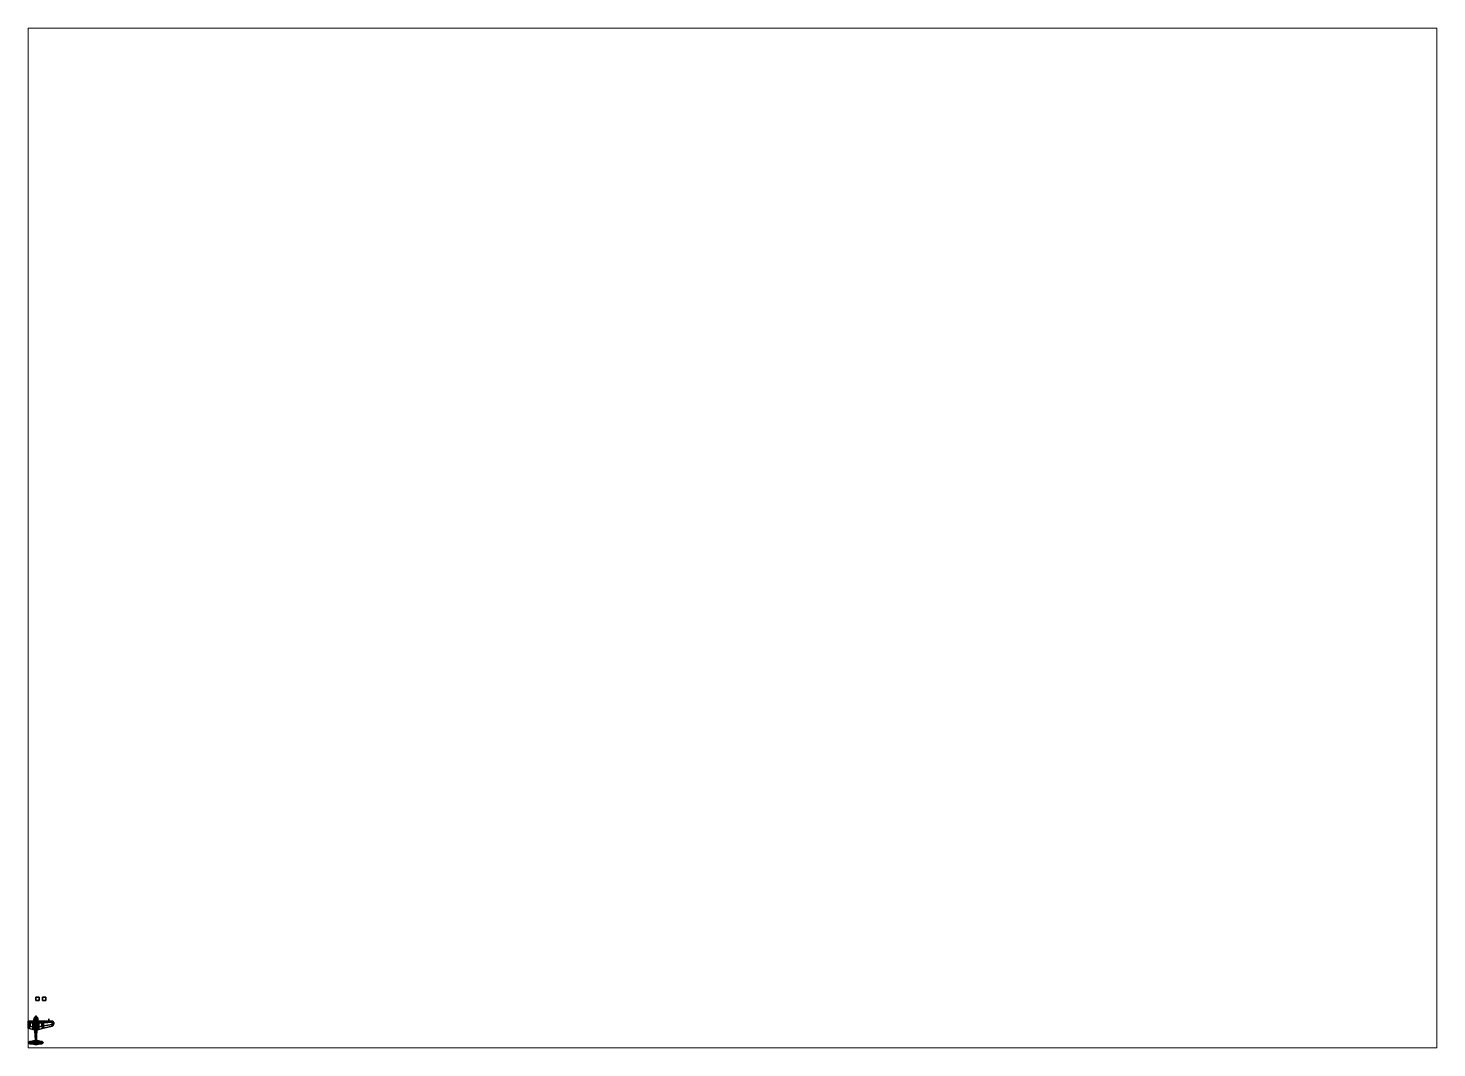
# Paper-space layout 'Layout1' of a CAD drawing. Header units: millimetres. Extents: x 28 to 251, y 20 to 181.
# The model-space entities are those that its viewports show. They can reach past a viewport. Long polylines and large blocks are cut down to what shows.
import ezdxf

# ---------------------------------------------------------------- set-up
doc = ezdxf.new("R2010")
doc.units = ezdxf.units.MM
doc.layers.add('wing', color=5, linetype='Continuous')
doc.layers.add('wing2', color=1, linetype='Continuous')

msp = doc.modelspace()

# ---------------------------------------------------------------- linework, layer by layer
for points in [[(1, 10, -2.49), (1, 10, -3.49), (0, 10, -3.49), (0, 10, -2.49)], [(1, 10, -3.49), (1, 9, -3.49), (0, 9, -3.49), (0, 10, -3.49)], [(0, 10, -3.49), (0, 9, -3.49), (0, 9, -2.49), (0, 10, -2.49)], [(0, 10, -2.49), (0, 9, -2.49), (1, 9, -2.49), (1, 10, -2.49)], [(0, 9, -2.49), (0, 9, -3.49), (1, 9, -3.49), (1, 9, -2.49)], [(1, 9, -2.49), (1, 9, -3.49), (1, 10, -3.49), (1, 10, -2.49)], [(3, 10, -3.49), (3, 9, -3.49), (2, 9, -3.49), (2, 10, -3.49)], [(2, 10, -3.49), (2, 9, -3.49), (3, 9, -3.49), (3, 10, -3.49)], [(-0.14, 4.25), (-0.18, 4.14), (-0.13, 4.14, 0.13), (-0.1, 4.25, 0.1)], [(-0.1, 4.25, -0.1), (-0.13, 4.14, -0.13), (-0.18, 4.14), (-0.14, 4.25)], [(-0.08, 4.31), (-0.14, 4.25), (-0.1, 4.25, 0.1), (-0.05, 4.31, 0.05)], [(-0.05, 4.31, -0.05), (-0.1, 4.25, -0.1), (-0.14, 4.25), (-0.08, 4.31)], [(-0.1, 4.25, 0.1), (-0.13, 4.14, 0.13), (0, 4.14, 0.18), (0, 4.25, 0.14)], [(0, 4.25, -0.14), (0, 4.14, -0.18), (-0.13, 4.14, -0.13), (-0.1, 4.25, -0.1)], [(-0.05, 4.31, 0.05), (-0.1, 4.25, 0.1), (0, 4.25, 0.14), (0, 4.31, 0.08)], [(0, 4.31, -0.08), (0, 4.25, -0.14), (-0.1, 4.25, -0.1), (-0.05, 4.31, -0.05)], [(0, 4.35), (-0.08, 4.31), (-0.05, 4.31, 0.05), (0, 4.35)], [(0, 4.35), (-0.05, 4.31, -0.05), (-0.08, 4.31), (0, 4.35)], [(0, 4.35), (-0.05, 4.31, 0.05), (0, 4.31, 0.08), (0, 4.35)], [(0, 4.35), (0, 4.31, -0.08), (-0.05, 4.31, -0.05), (0, 4.35)], [(0, 4.35), (0, 4.31, 0.08), (0.05, 4.31, 0.05), (0, 4.35)], [(0, 4.35), (0.05, 4.31, 0.05), (0.08, 4.31), (0, 4.35)], [(0, 4.35), (0.08, 4.31), (0.05, 4.31, -0.05), (0, 4.35)], [(0, 4.35), (0.05, 4.31, -0.05), (0, 4.31, -0.08), (0, 4.35)], [(0, 4.31, 0.08), (0, 4.25, 0.14), (0.1, 4.25, 0.1), (0.05, 4.31, 0.05)], [(0.05, 4.31, -0.05), (0.1, 4.25, -0.1), (0, 4.25, -0.14), (0, 4.31, -0.08)], [(0, 4.25, 0.14), (0, 4.14, 0.18), (0.13, 4.14, 0.13), (0.1, 4.25, 0.1)], [(0.1, 4.25, -0.1), (0.13, 4.14, -0.13), (0, 4.14, -0.18), (0, 4.25, -0.14)], [(0.05, 4.31, 0.05), (0.1, 4.25, 0.1), (0.14, 4.25), (0.08, 4.31)], [(0.08, 4.31), (0.14, 4.25), (0.1, 4.25, -0.1), (0.05, 4.31, -0.05)], [(0.1, 4.25, 0.1), (0.13, 4.14, 0.13), (0.18, 4.14), (0.14, 4.25)], [(0.14, 4.25), (0.18, 4.14), (0.13, 4.14, -0.13), (0.1, 4.25, -0.1)], [(-0.52, 3.57, 0.19), (-0.55, 3.57, 0.04), (-0.58, 3.33, 0.04), (-0.55, 3.33, 0.2)], [(-0.55, 3.57, 0.04), (-0.55, 3.57, -0.07), (-0.58, 3.33, -0.08), (-0.58, 3.33, 0.04)], [(-0.55, 3.57, -0.07), (-0.53, 3.57, -0.16), (-0.56, 3.33, -0.17), (-0.58, 3.33, -0.08)], [(-0.55, 3.33, 0.2), (-0.58, 3.33, 0.04), (-0.58, 3.13, 0.04), (-0.55, 3.13, 0.2)], [(-0.58, 3.33, 0.04), (-0.58, 3.33, -0.08), (-0.58, 3.13, -0.08), (-0.58, 3.13, 0.04)], [(-0.58, 3.33, -0.08), (-0.56, 3.33, -0.17), (-0.56, 3.13, -0.17), (-0.58, 3.13, -0.08)], [(-0.55, 3.13, 0.2), (-0.58, 3.13, 0.04), (-0.51, 2.55, 0.13), (-0.48, 2.55, 0.26)], [(-0.58, 3.13, -0.08), (-0.56, 3.13, -0.17), (-0.5, 2.55, -0.11), (-0.51, 2.55, -0.04)], [(-0.58, 3.13, 0.04), (-0.58, 3.13, -0.08), (-0.51, 2.55, -0.04), (-0.51, 2.55, 0.13)], [(-0.53, 3.57, -0.16), (-0.49, 3.57, -0.28), (-0.52, 3.33, -0.3), (-0.56, 3.33, -0.17)], [(-0.56, 3.33, -0.17), (-0.52, 3.33, -0.3), (-0.52, 3.13, -0.3), (-0.56, 3.13, -0.17)], [(-0.56, 3.13, -0.17), (-0.52, 3.13, -0.3), (-0.46, 2.55, -0.24), (-0.5, 2.55, -0.11)], [(-0.38, 3.86, 0.15), (-0.4, 3.86, 0.04), (-0.55, 3.57, 0.04), (-0.52, 3.57, 0.19)], [(-0.4, 3.86, 0.04), (-0.4, 3.86, -0.04), (-0.55, 3.57, -0.07), (-0.55, 3.57, 0.04)], [(-0.4, 3.86, -0.04), (-0.39, 3.86, -0.11), (-0.53, 3.57, -0.16), (-0.55, 3.57, -0.07)], [(-0.49, 3.57, 0.29), (-0.52, 3.57, 0.19), (-0.55, 3.33, 0.2), (-0.52, 3.33, 0.3)], [(-0.52, 3.33, 0.3), (-0.55, 3.33, 0.2), (-0.55, 3.13, 0.2), (-0.52, 3.13, 0.3)], [(-0.52, 3.13, 0.3), (-0.55, 3.13, 0.2), (-0.48, 2.55, 0.26), (-0.44, 2.55, 0.36)], [(-0.39, 3.86, -0.11), (-0.36, 3.86, -0.2), (-0.49, 3.57, -0.28), (-0.53, 3.57, -0.16)], [(-0.36, 3.86, 0.22), (-0.38, 3.86, 0.15), (-0.52, 3.57, 0.19), (-0.49, 3.57, 0.29)], [(-0.49, 3.57, -0.28), (-0.44, 3.57, -0.39), (-0.46, 3.33, -0.41), (-0.52, 3.33, -0.3)], [(-0.44, 3.57, 0.38), (-0.49, 3.57, 0.29), (-0.52, 3.33, 0.3), (-0.46, 3.33, 0.4)], [(-0.52, 3.33, -0.3), (-0.46, 3.33, -0.41), (-0.46, 3.13, -0.41), (-0.52, 3.13, -0.3)], [(-0.46, 3.33, 0.4), (-0.52, 3.33, 0.3), (-0.52, 3.13, 0.3), (-0.46, 3.13, 0.4)], [(-0.46, 3.13, 0.4), (-0.52, 3.13, 0.3), (-0.44, 2.55, 0.36), (-0.39, 2.55, 0.46)], [(-0.52, 3.13, -0.3), (-0.46, 3.13, -0.41), (-0.43, 2.79, -0.37), (-0.46, 2.55, -0.24)], [(-0.48, 2.55, 0.26), (-0.51, 2.55, 0.13), (-0.45, 1.7, 0.05), (-0.42, 1.7, 0.26)], [(-0.51, 2.55, -0.04), (-0.5, 2.55, -0.11), (-0.44, 1.7, -0.11), (-0.45, 1.7, -0.04)], [(-0.51, 2.55, 0.13), (-0.51, 2.55, -0.04), (-0.45, 1.7, -0.04), (-0.45, 1.7, 0.05)], [(-0.5, 2.55, -0.11), (-0.46, 2.55, -0.24), (-0.41, 1.7, -0.24), (-0.44, 1.7, -0.11)], [(-0.36, 3.86, -0.2), (-0.32, 3.86, -0.27), (-0.44, 3.57, -0.39), (-0.49, 3.57, -0.28)], [(-0.32, 3.86, 0.29), (-0.36, 3.86, 0.22), (-0.49, 3.57, 0.29), (-0.44, 3.57, 0.38)], [(-0.44, 2.55, 0.36), (-0.48, 2.55, 0.26), (-0.42, 1.7, 0.26), (-0.39, 1.7, 0.36)], [(-0.44, 3.57, -0.39), (-0.36, 3.57, -0.47), (-0.38, 3.33, -0.5), (-0.46, 3.33, -0.41)], [(-0.38, 3.57, 0.46), (-0.44, 3.57, 0.38), (-0.46, 3.33, 0.4), (-0.4, 3.33, 0.48)], [(-0.46, 3.33, -0.41), (-0.38, 3.33, -0.5), (-0.38, 3.13, -0.5), (-0.46, 3.13, -0.41)], [(-0.4, 3.33, 0.48), (-0.46, 3.33, 0.4), (-0.46, 3.13, 0.4), (-0.4, 3.13, 0.48)], [(-0.4, 3.13, 0.48), (-0.46, 3.13, 0.4), (-0.39, 2.55, 0.46), (-0.33, 2.55, 0.54)], [(-0.46, 3.13, -0.41), (-0.38, 3.13, -0.5), (-0.37, 2.92, -0.48), (-0.43, 2.79, -0.37)], [(-0.42, 1.7, 0.26), (-0.45, 1.7, 0.05), (-0.42, 1.12, 0.09), (-0.4, 1.12, 0.27)], [(-0.45, 1.7, 0.05), (-0.45, 1.7, -0.04), (-0.42, 1.12, -0.03), (-0.42, 1.12, 0.09)], [(-0.45, 1.7, -0.04), (-0.44, 1.7, -0.11), (-0.41, 1.12, -0.1), (-0.42, 1.12, -0.03)], [(-0.32, 3.86, -0.27), (-0.26, 3.86, -0.33), (-0.36, 3.57, -0.47), (-0.44, 3.57, -0.39)], [(-0.28, 3.86, 0.34), (-0.32, 3.86, 0.29), (-0.44, 3.57, 0.38), (-0.38, 3.57, 0.46)], [(-0.39, 2.55, 0.46), (-0.44, 2.55, 0.36), (-0.39, 1.7, 0.36), (-0.36, 1.7, 0.46)], [(-0.44, 1.7, -0.11), (-0.41, 1.7, -0.24), (-0.38, 1.12, -0.23), (-0.41, 1.12, -0.1)], [(-0.39, 1.7, 0.36), (-0.42, 1.7, 0.26), (-0.4, 1.12, 0.27), (-0.38, 1.12, 0.37)], [(-0.4, 1.12, 0.27), (-0.42, 1.12, 0.09), (-0.33, 0.05, 0.09), (-0.3, 0.05, 0.27)], [(-0.42, 1.12, 0.09), (-0.42, 1.12, -0.03), (-0.33, 0.05, -0.03), (-0.33, 0.05, 0.09)], [(-0.42, 1.12, -0.03), (-0.41, 1.12, -0.1), (-0.32, 0.05, -0.1), (-0.33, 0.05, -0.03)], [(-0.41, 1.12, -0.1), (-0.38, 1.12, -0.23), (-0.3, 0.05, -0.2), (-0.32, 0.05, -0.1)], [(-0.4, 3.86, -0.04), (0.4, 3.86, -0.04), (0.39, 3.86, -0.11), (-0.39, 3.86, -0.11)], [(-0.4, 3.86, 0.04), (0.4, 3.86, 0.04), (0.4, 3.86, -0.04), (-0.4, 3.86, -0.04)], [(-0.38, 3.86, 0.15), (0.38, 3.86, 0.15), (0.4, 3.86, 0.04), (-0.4, 3.86, 0.04)], [(-0.29, 3.57, 0.53), (-0.38, 3.57, 0.46), (-0.4, 3.33, 0.48), (-0.31, 3.33, 0.56)], [(-0.31, 3.33, 0.56), (-0.4, 3.33, 0.48), (-0.4, 3.13, 0.48), (-0.31, 3.13, 0.56)], [(-0.31, 3.13, 0.56), (-0.4, 3.13, 0.48), (-0.33, 2.55, 0.54), (-0.26, 2.55, 0.6)], [(-0.38, 1.12, 0.37), (-0.4, 1.12, 0.27), (-0.3, 0.05, 0.27), (-0.27, 0.05, 0.37)], [(-0.39, 3.86, -0.11), (0.39, 3.86, -0.11), (0.36, 3.86, -0.2), (-0.36, 3.86, -0.2)], [(-0.33, 2.55, 0.54), (-0.39, 2.55, 0.46), (-0.36, 1.7, 0.46), (-0.32, 1.7, 0.54)], [(-0.36, 1.7, 0.46), (-0.39, 1.7, 0.36), (-0.38, 1.12, 0.37), (-0.36, 1.12, 0.47)], [(-0.21, 3.86, 0.4), (-0.28, 3.86, 0.34), (-0.38, 3.57, 0.46), (-0.29, 3.57, 0.53)], [(-0.36, 3.86, 0.22), (0.36, 3.86, 0.22), (0.38, 3.86, 0.15), (-0.38, 3.86, 0.15)], [(-0.36, 3.57, -0.47), (-0.26, 3.57, -0.55), (-0.28, 3.33, -0.58), (-0.38, 3.33, -0.5)], [(-0.38, 3.33, -0.5), (-0.28, 3.33, -0.58), (-0.28, 3.13, -0.58), (-0.38, 3.13, -0.5)], [(-0.38, 3.13, -0.5), (-0.28, 3.13, -0.58), (-0.27, 2.81, -0.55), (-0.37, 2.92, -0.48)], [(-0.36, 1.12, 0.47), (-0.38, 1.12, 0.37), (-0.27, 0.05, 0.37), (-0.24, 0.05, 0.44)], [(-0.38, 1.12, -0.23), (-0.34, 1.06, -0.34), (-0.27, 0.05, -0.29), (-0.3, 0.05, -0.2)], [(-0.26, 3.86, -0.33), (-0.19, 3.86, -0.39), (-0.26, 3.57, -0.55), (-0.36, 3.57, -0.47)], [(-0.36, 3.86, -0.2), (0.36, 3.86, -0.2), (0.32, 3.86, -0.27), (-0.32, 3.86, -0.27)], [(-0.32, 3.86, 0.29), (0.32, 3.86, 0.29), (0.36, 3.86, 0.22), (-0.36, 3.86, 0.22)], [(-0.32, 1.7, 0.54), (-0.36, 1.7, 0.46), (-0.36, 1.12, 0.47), (-0.33, 1.12, 0.55)], [(-0.33, 1.12, 0.55), (-0.36, 1.12, 0.47), (-0.24, 0.05, 0.44), (-0.21, 0.05, 0.49)], [(-0.34, 1.06, -0.34), (-0.26, 0.76, -0.41), (-0.23, 0.05, -0.38), (-0.27, 0.05, -0.29)], [(-0.26, 2.55, 0.6), (-0.33, 2.55, 0.54), (-0.32, 1.7, 0.54), (-0.26, 1.8, 0.6)], [(-0.14, 1.7, 0.89), (-0.32, 1.7, 0.54), (-0.33, 1.12, 0.55), (-0.15, 1.12, 0.85)], [(-0.24, 0.81, 0.59), (-0.33, 1.12, 0.55), (-0.21, 0.05, 0.49), (-0.18, 0.05, 0.53)], [(-0.33, 1.12, 0.55), (-0.24, 0.81, 0.59), (-0.15, 1.12, 0.85)], [(-0.33, 0.05, -0.03), (-0.32, 0.05, -0.1), (-0.22, -1.61, -0.1), (-0.23, -1.61)], [(-0.3, 0.05, 0.27), (-0.33, 0.05, 0.09), (-0.23, -1.61, 0.09), (-0.22, -1.61, 0.17)], [(-0.33, 0.05, 0.09), (-0.33, 0.05, -0.03), (-0.23, -1.61), (-0.23, -1.61, 0.09)], [(-0.32, 3.86, -0.27), (0.32, 3.86, -0.27), (0.26, 3.86, -0.33), (-0.26, 3.86, -0.33)], [(-0.28, 3.86, 0.34), (0.28, 3.86, 0.34), (0.32, 3.86, 0.29), (-0.32, 3.86, 0.29)], [(-0.14, 1.7, 0.89), (-0.26, 1.8, 0.6), (-0.32, 1.7, 0.54), (-0.14, 1.7, 0.89)], [(-0.32, 0.05, -0.1), (-0.3, 0.05, -0.2), (-0.2, -1.61, -0.16), (-0.22, -1.61, -0.1)], [(-0.21, 3.57, 0.58), (-0.29, 3.57, 0.53), (-0.31, 3.33, 0.56), (-0.22, 3.33, 0.61)], [(-0.22, 3.33, 0.61), (-0.31, 3.33, 0.56), (-0.31, 3.13, 0.56), (-0.22, 3.13, 0.61)], [(-0.22, 3.13, 0.61), (-0.31, 3.13, 0.56), (-0.26, 2.55, 0.6), (-0.19, 2.55, 0.64)], [(-0.3, 0.05, -0.2), (-0.27, 0.05, -0.29), (-0.17, -1.61, -0.22), (-0.2, -1.61, -0.16)], [(-0.27, 0.05, 0.37), (-0.3, 0.05, 0.27), (-0.22, -1.61, 0.17), (-0.2, -1.61, 0.25)], [(-0.15, 3.86, 0.43), (-0.21, 3.86, 0.4), (-0.29, 3.57, 0.53), (-0.21, 3.57, 0.58)], [(-0.21, 3.86, 0.4), (0.21, 3.86, 0.4), (0.28, 3.86, 0.34), (-0.28, 3.86, 0.34)], [(-0.26, 3.57, -0.55), (-0.17, 3.57, -0.59), (-0.18, 3.33, -0.63), (-0.28, 3.33, -0.58)], [(-0.28, 3.33, -0.58), (-0.18, 3.33, -0.63), (-0.18, 3.13, -0.63), (-0.28, 3.13, -0.58)], [(-0.28, 3.13, -0.58), (-0.18, 3.13, -0.63), (-0.18, 2.55, -0.57), (-0.27, 2.81, -0.55)], [(-0.27, 0.05, -0.29), (-0.23, 0.05, -0.38), (-0.15, -1.61, -0.26), (-0.17, -1.61, -0.22)], [(-0.24, 0.05, 0.44), (-0.27, 0.05, 0.37), (-0.2, -1.61, 0.25), (-0.18, -1.61, 0.32)], [(-0.19, 3.86, -0.39), (-0.12, 3.86, -0.42), (-0.17, 3.57, -0.59), (-0.26, 3.57, -0.55)], [(-0.26, 3.86, -0.33), (0.26, 3.86, -0.33), (0.19, 3.86, -0.39), (-0.19, 3.86, -0.39)], [(-0.19, 2.55, 0.64), (-0.26, 2.55, 0.6), (-0.26, 1.8, 0.6), (-0.19, 1.9, 0.64)], [(-0.14, 1.7, 0.89), (-0.14, 1.7, 0.89), (-0.19, 1.9, 0.64), (-0.26, 1.8, 0.6)], [(-0.26, 0.76, -0.41), (-0.2, 0.47, -0.46), (-0.18, 0.05, -0.44), (-0.23, 0.05, -0.38)], [(-0.24, 0.81, 0.59), (-0.16, 0.64, 0.61), (-0.12, 1.12, 0.9), (-0.15, 1.12, 0.85)], [(-0.16, 0.64, 0.61), (-0.24, 0.81, 0.59), (-0.18, 0.05, 0.53), (-0.13, 0.05, 0.57)], [(-0.21, 0.05, 0.49), (-0.24, 0.05, 0.44), (-0.18, -1.61, 0.32), (-0.15, -1.61, 0.38)], [(-0.16, 3.86, -0.16), (-0.23, 3.86), (-0.2, 4.06), (-0.14, 4.06, -0.14)], [(-0.23, 3.86), (-0.16, 3.86, 0.16), (-0.14, 4.06, 0.14), (-0.2, 4.06)], [(-0.23, 0.05, -0.38), (-0.18, 0.05, -0.44), (-0.11, -1.61, -0.31), (-0.15, -1.61, -0.26)], [(-0.12, 3.57, 0.61), (-0.21, 3.57, 0.58), (-0.22, 3.33, 0.61), (-0.13, 3.33, 0.64)], [(-0.13, 3.33, 0.64), (-0.22, 3.33, 0.61), (-0.22, 3.13, 0.61), (-0.13, 3.13, 0.64)], [(-0.13, 3.13, 0.64), (-0.22, 3.13, 0.61), (-0.19, 2.55, 0.64), (-0.13, 2.55, 0.66)], [(-0.09, 3.86, 0.46), (-0.15, 3.86, 0.43), (-0.21, 3.57, 0.58), (-0.12, 3.57, 0.61)], [(-0.15, 3.86, 0.43), (0.15, 3.86, 0.43), (0.21, 3.86, 0.4), (-0.21, 3.86, 0.4)], [(-0.18, 0.05, 0.53), (-0.21, 0.05, 0.49), (-0.15, -1.61, 0.38), (-0.13, -1.61, 0.42)], [(-0.18, 4.14), (-0.2, 4.06), (-0.14, 4.06, 0.14), (-0.13, 4.14, 0.13)], [(-0.13, 4.14, -0.13), (-0.14, 4.06, -0.14), (-0.2, 4.06), (-0.18, 4.14)], [(-0.2, 0.47, -0.46), (-0.13, 0.17, -0.51), (-0.12, 0.05, -0.5), (-0.18, 0.05, -0.44)], [(-0.19, 3.86, -0.39), (0.19, 3.86, -0.39), (0.12, 3.86, -0.42), (-0.12, 3.86, -0.42)], [(-0.13, 2.55, 0.66), (-0.19, 2.55, 0.64), (-0.19, 1.9, 0.64), (-0.13, 1.97, 0.66)], [(-0.1, 1.87, 0.92), (-0.1, 1.87, 0.92), (-0.13, 1.97, 0.66), (-0.19, 1.9, 0.64)], [(-0.1, 1.87, 0.92), (-0.1, 1.87, 0.92), (-0.19, 1.9, 0.64), (-0.14, 1.7, 0.89)], [(-0.06, 3.33, -0.64), (-0.18, 3.33, -0.63), (-0.17, 3.57, -0.59), (-0.06, 3.57, -0.6)], [(-0.06, 3.13, -0.64), (-0.18, 3.13, -0.63), (-0.18, 3.33, -0.63), (-0.06, 3.33, -0.64)], [(-0.16, 3.13, -0.65), (-0.18, 3.13, -0.58), (-0.18, 3.25, -0.58), (-0.16, 3.21, -0.65)], [(-0.16, 3.21, -0.65), (-0.18, 3.25, -0.58), (0.18, 3.25, -0.58), (0.16, 3.21, -0.65)], [(-0.16, 2.68, -0.65), (-0.18, 2.66, -0.53), (-0.18, 3.13, -0.58), (-0.16, 3.13, -0.65)], [(-0.05, 2.55, -0.61), (-0.18, 2.55, -0.57), (-0.18, 3.13, -0.63), (-0.06, 3.13, -0.64)], [(0.16, 2.68, -0.65), (0.18, 2.66, -0.53), (-0.18, 2.66, -0.53), (-0.16, 2.68, -0.65)], [(-0.05, 1.7, -0.61), (-0.17, 1.7, -0.57), (-0.18, 2.55, -0.57), (-0.05, 2.55, -0.61)], [(-0.18, 0.05, -0.44), (-0.12, 0.05, -0.5), (-0.06, -1.61, -0.35), (-0.11, -1.61, -0.31)], [(-0.13, 0.05, 0.57), (-0.18, 0.05, 0.53), (-0.13, -1.61, 0.42), (-0.09, -1.61, 0.46)], [(-0.06, 3.57, -0.6), (-0.17, 3.57, -0.59), (-0.12, 3.86, -0.42), (-0.04, 3.86, -0.43)], [(-0.05, 1.12, -0.6), (-0.05, 1.12, -0.6), (-0.17, 1.7, -0.57), (-0.05, 1.7, -0.61)], [(0, 3.86, -0.23), (-0.16, 3.86, -0.16), (-0.14, 4.06, -0.14), (0, 4.06, -0.2)], [(-0.16, 3.86, 0.16), (0, 3.86, 0.23), (0, 4.06, 0.2), (-0.14, 4.06, 0.14)], [(-0.12, 3.13, -0.69), (-0.16, 3.13, -0.65), (-0.16, 3.21, -0.65), (-0.12, 3.19, -0.69)], [(-0.12, 3.19, -0.69), (-0.16, 3.21, -0.65), (0.16, 3.21, -0.65), (0.12, 3.19, -0.69)], [(-0.12, 2.7, -0.68), (-0.16, 2.68, -0.65), (-0.16, 3.13, -0.65), (-0.12, 3.13, -0.69)], [(0.12, 2.7, -0.68), (0.16, 2.68, -0.65), (-0.16, 2.68, -0.65), (-0.12, 2.7, -0.68)], [(-0.16, 0.64, 0.61), (-0.1, 0.51, 0.62), (-0.08, 1.12, 0.93), (-0.12, 1.12, 0.9)], [(-0.1, 0.51, 0.62), (-0.16, 0.64, 0.61), (-0.13, 0.05, 0.57), (-0.08, 0.05, 0.59)], [(-0.09, 3.86, 0.46), (0.09, 3.86, 0.46), (0.15, 3.86, 0.43), (-0.15, 3.86, 0.43)], [(-0.1, 1.7, 0.95), (-0.14, 1.7, 0.89), (-0.15, 1.12, 0.85), (-0.12, 1.12, 0.9)], [(-0.13, 4.14, 0.13), (-0.14, 4.06, 0.14), (0, 4.06, 0.2), (0, 4.14, 0.18)], [(0, 4.14, -0.18), (0, 4.06, -0.2), (-0.14, 4.06, -0.14), (-0.13, 4.14, -0.13)], [(-0.14, 1.7, 0.89), (-0.1, 1.7, 0.95), (-0.1, 1.87, 0.92)], [(-0.04, 3.57, 0.63), (-0.12, 3.57, 0.61), (-0.13, 3.33, 0.64), (-0.04, 3.33, 0.66)], [(-0.04, 3.33, 0.66), (-0.13, 3.33, 0.64), (-0.13, 3.13, 0.64), (-0.04, 3.13, 0.66)], [(-0.04, 3.13, 0.66), (-0.13, 3.13, 0.64), (-0.13, 2.55, 0.66), (-0.04, 2.55, 0.68)], [(-0.04, 2.55, 0.68), (-0.13, 2.55, 0.66), (-0.13, 1.97, 0.66), (-0.1, 2.11, 0.69)], [(-0.1, 1.87, 0.92), (-0.1, 1.87, 0.92), (-0.1, 2.11, 0.69), (-0.13, 1.97, 0.66)], [(-0.04, 0.05, -0.53), (-0.12, 0.05, -0.5), (-0.13, 0.17, -0.51), (-0.05, 1.12, -0.6)], [(-0.08, 0.05, 0.59), (-0.13, 0.05, 0.57), (-0.09, -1.61, 0.46), (-0.06, -1.61, 0.48)], [(-0.03, 3.86, 0.47), (-0.09, 3.86, 0.46), (-0.12, 3.57, 0.61), (-0.04, 3.57, 0.63)], [(-0.12, 3.86, -0.42), (0.12, 3.86, -0.42), (0.04, 3.86, -0.43), (-0.04, 3.86, -0.43)], [(-0.08, 3.13, -0.71), (-0.12, 3.13, -0.69), (-0.12, 3.19, -0.69), (-0.08, 3.18, -0.71)], [(-0.08, 3.18, -0.71), (-0.12, 3.19, -0.69), (0.12, 3.19, -0.69), (0.08, 3.18, -0.71)], [(-0.08, 2.71, -0.7), (-0.12, 2.7, -0.68), (-0.12, 3.13, -0.69), (-0.08, 3.13, -0.71)], [(0.08, 2.71, -0.7), (0.12, 2.7, -0.68), (-0.12, 2.7, -0.68), (-0.08, 2.71, -0.7)], [(-0.06, 1.7, 0.98), (-0.1, 1.7, 0.95), (-0.12, 1.12, 0.9), (-0.08, 1.12, 0.93)], [(-0.01, -1.61, -0.37), (-0.06, -1.61, -0.35), (-0.12, 0.05, -0.5), (-0.04, 0.05, -0.53)], [(0.04, 2.55, 0.68), (-0.04, 2.55, 0.68), (-0.1, 2.11, 0.69), (0.1, 2.11, 0.69)], [(-0.1, 1.87, 0.92), (0.1, 1.87, 0.92), (0.1, 2.11, 0.69), (-0.1, 2.11, 0.69)], [(-0.02, 1.7, 0.99), (0.02, 1.7, 0.99), (0.1, 1.87, 0.92), (-0.1, 1.87, 0.92)], [(-0.1, 1.7, 0.95), (-0.06, 1.7, 0.98), (-0.1, 1.87, 0.92)], [(-0.1, 0.51, 0.62), (-0.04, 0.42, 0.63), (-0.02, 1.12, 0.94), (-0.08, 1.12, 0.93)], [(-0.04, 0.42, 0.63), (-0.1, 0.51, 0.62), (-0.08, 0.05, 0.59), (-0.04, 0.05, 0.6)], [(-0.03, 3.86, 0.47), (0.03, 3.86, 0.47), (0.09, 3.86, 0.46), (-0.09, 3.86, 0.46)], [(-0.04, 3.13, -0.72), (-0.08, 3.13, -0.71), (-0.08, 3.18, -0.71), (-0.04, 3.16, -0.72)], [(-0.04, 3.16, -0.72), (-0.08, 3.18, -0.71), (0.08, 3.18, -0.71), (0.04, 3.16, -0.72)], [(-0.04, 2.72, -0.71), (-0.08, 2.71, -0.7), (-0.08, 3.13, -0.71), (-0.04, 3.13, -0.72)], [(0.04, 2.72, -0.71), (0.08, 2.71, -0.7), (-0.08, 2.71, -0.7), (-0.04, 2.72, -0.71)], [(-0.02, 1.7, 0.99), (-0.06, 1.7, 0.98), (-0.08, 1.12, 0.93), (-0.02, 1.12, 0.94)], [(-0.04, 0.05, 0.6), (-0.08, 0.05, 0.59), (-0.06, -1.61, 0.48), (-0.02, -1.61, 0.49)], [(-0.04, 3.86, -0.43), (0.04, 3.86, -0.43), (0.06, 3.57, -0.6), (-0.06, 3.57, -0.6)], [(0.06, 3.33, -0.64), (-0.06, 3.33, -0.64), (-0.06, 3.57, -0.6), (0.06, 3.57, -0.6)], [(-0.06, 3.33, -0.64), (0.06, 3.33, -0.64), (0.06, 3.13, -0.64), (-0.06, 3.13, -0.64)], [(0.05, 2.55, -0.61), (-0.05, 2.55, -0.61), (-0.06, 3.13, -0.64), (0.06, 3.13, -0.64)], [(0.05, 1.7, -0.61), (-0.05, 1.7, -0.61), (-0.05, 2.55, -0.61), (0.05, 2.55, -0.61)], [(0.05, 1.12, -0.6), (-0.05, 1.12, -0.6), (-0.05, 1.7, -0.61), (0.05, 1.7, -0.61)], [(0.04, 0.05, -0.53), (-0.04, 0.05, -0.53), (-0.05, 1.12, -0.6), (0.05, 1.12, -0.6)], [(-0.04, 3.57, 0.63), (0.04, 3.57, 0.63), (0.03, 3.86, 0.47), (-0.03, 3.86, 0.47)], [(0.04, 3.57, 0.63), (-0.04, 3.57, 0.63), (-0.04, 3.33, 0.66), (0.04, 3.33, 0.66)], [(-0.04, 3.13, 0.66), (0.04, 3.13, 0.66), (0.04, 3.33, 0.66), (-0.04, 3.33, 0.66)], [(0.04, 3.13, -0.72), (-0.04, 3.13, -0.72), (-0.04, 3.16, -0.72), (0.04, 3.16, -0.72)], [(0.04, 2.72, -0.71), (-0.04, 2.72, -0.71), (-0.04, 3.13, -0.72), (0.04, 3.13, -0.72)], [(0.04, 3.13, 0.66), (-0.04, 3.13, 0.66), (-0.04, 2.55, 0.68), (0.04, 2.55, 0.68)], [(-0.04, 0.42, 0.63), (0.04, 0.42, 0.63), (0.02, 1.12, 0.94), (-0.02, 1.12, 0.94)], [(-0.04, 0.05, 0.6), (0.04, 0.05, 0.6), (0.04, 0.42, 0.63), (-0.04, 0.42, 0.63)], [(-0.04, 0.05, -0.53), (0.04, 0.05, -0.53), (0.01, -1.61, -0.37), (-0.01, -1.61, -0.37)], [(-0.02, -1.61, 0.49), (0.02, -1.61, 0.49), (0.04, 0.05, 0.6), (-0.04, 0.05, 0.6)], [(0, 2.99, 0.66), (-0.02, 2.96, 0.66), (-0.02, 2.97, 1.26), (0, 2.99, 1.26)], [(0, 2.99, 1.26), (-0.02, 2.97, 1.26), (0, 2.95, 1.26), (0.02, 2.97, 1.26)], [(-0.02, 2.96, 0.66), (0, 2.93, 0.66), (0, 2.95, 1.26), (-0.02, 2.97, 1.26)], [(-0.02, 1.12, 0.94), (0.02, 1.12, 0.94), (0.02, 1.7, 0.99), (-0.02, 1.7, 0.99)], [(0, 2.97, 1.26), (-0.01, 2.97, 1.25), (-0.01, -3.76, 1.52), (0, -3.76, 1.53)], [(-0.01, 2.97, 1.25), (0, 2.97, 1.24), (0, -3.76, 1.51), (-0.01, -3.76, 1.52)], [(0, 4.14, 0.18), (0, 4.06, 0.2), (0.14, 4.06, 0.14), (0.13, 4.14, 0.13)], [(0.13, 4.14, -0.13), (0.14, 4.06, -0.14), (0, 4.06, -0.2), (0, 4.14, -0.18)], [(0.16, 3.86, -0.16), (0, 3.86, -0.23), (0, 4.06, -0.2), (0.14, 4.06, -0.14)], [(0, 3.86, 0.23), (0.16, 3.86, 0.16), (0.14, 4.06, 0.14), (0, 4.06, 0.2)], [(0.02, 2.96, 0.66), (0, 2.99, 0.66), (0, 2.99, 1.26), (0.02, 2.97, 1.26)], [(0, 2.93, 0.66), (0.02, 2.96, 0.66), (0.02, 2.97, 1.26), (0, 2.95, 1.26)], [(0.01, 2.97, 1.25), (0, 2.97, 1.26), (0, -3.76, 1.53), (0.01, -3.76, 1.52)], [(0, 2.97, 1.24), (0.01, 2.97, 1.25), (0.01, -3.76, 1.52), (0, -3.76, 1.51)], [(0.04, 0.05, -0.53), (0.12, 0.05, -0.5), (0.06, -1.61, -0.35), (0.01, -1.61, -0.37)], [(0.02, 1.12, 0.94), (0.08, 1.12, 0.93), (0.06, 1.7, 0.98), (0.02, 1.7, 0.99)], [(0.04, 0.42, 0.63), (0.1, 0.51, 0.62), (0.08, 1.12, 0.93), (0.02, 1.12, 0.94)], [(0.02, -1.61, 0.49), (0.06, -1.61, 0.48), (0.08, 0.05, 0.59), (0.04, 0.05, 0.6)], [(0.04, 3.57, 0.63), (0.12, 3.57, 0.61), (0.09, 3.86, 0.46), (0.03, 3.86, 0.47)], [(0.04, 3.86, -0.43), (0.12, 3.86, -0.42), (0.17, 3.57, -0.59), (0.06, 3.57, -0.6)], [(0.04, 3.33, 0.66), (0.13, 3.33, 0.64), (0.12, 3.57, 0.61), (0.04, 3.57, 0.63)], [(0.04, 3.13, 0.66), (0.13, 3.13, 0.64), (0.13, 3.33, 0.64), (0.04, 3.33, 0.66)], [(0.04, 3.16, -0.72), (0.08, 3.18, -0.71), (0.08, 3.13, -0.71), (0.04, 3.13, -0.72)], [(0.04, 3.13, -0.72), (0.08, 3.13, -0.71), (0.08, 2.71, -0.7), (0.04, 2.72, -0.71)], [(0.04, 2.55, 0.68), (0.13, 2.55, 0.66), (0.13, 3.13, 0.64), (0.04, 3.13, 0.66)], [(0.1, 2.11, 0.69), (0.13, 1.97, 0.66), (0.13, 2.55, 0.66), (0.04, 2.55, 0.68)], [(0.05, 1.12, -0.6), (0.13, 0.17, -0.51), (0.12, 0.05, -0.5), (0.04, 0.05, -0.53)], [(0.04, 0.05, 0.6), (0.08, 0.05, 0.59), (0.1, 0.51, 0.62), (0.04, 0.42, 0.63)], [(0.06, 3.13, -0.64), (0.18, 3.13, -0.63), (0.18, 2.55, -0.57), (0.05, 2.55, -0.61)], [(0.05, 2.55, -0.61), (0.18, 2.55, -0.57), (0.17, 1.7, -0.57), (0.05, 1.7, -0.61)], [(0.06, 3.57, -0.6), (0.17, 3.57, -0.59), (0.18, 3.33, -0.63), (0.06, 3.33, -0.64)], [(0.06, 3.33, -0.64), (0.18, 3.33, -0.63), (0.18, 3.13, -0.63), (0.06, 3.13, -0.64)], [(0.06, 1.7, 0.98), (0.1, 1.7, 0.95), (0.1, 1.87, 0.92)], [(0.08, 1.12, 0.93), (0.12, 1.12, 0.9), (0.1, 1.7, 0.95), (0.06, 1.7, 0.98)], [(0.11, -1.61, -0.31), (0.06, -1.61, -0.35), (0.12, 0.05, -0.5), (0.18, 0.05, -0.44)], [(0.06, -1.61, 0.48), (0.09, -1.61, 0.46), (0.13, 0.05, 0.57), (0.08, 0.05, 0.59)], [(0.08, 3.18, -0.71), (0.12, 3.19, -0.69), (0.12, 3.13, -0.69), (0.08, 3.13, -0.71)], [(0.08, 3.13, -0.71), (0.12, 3.13, -0.69), (0.12, 2.7, -0.68), (0.08, 2.71, -0.7)], [(0.1, 0.51, 0.62), (0.16, 0.64, 0.61), (0.12, 1.12, 0.9), (0.08, 1.12, 0.93)], [(0.08, 0.05, 0.59), (0.13, 0.05, 0.57), (0.16, 0.64, 0.61), (0.1, 0.51, 0.62)], [(0.12, 3.57, 0.61), (0.21, 3.57, 0.58), (0.15, 3.86, 0.43), (0.09, 3.86, 0.46)], [(0.09, -1.61, 0.46), (0.13, -1.61, 0.42), (0.18, 0.05, 0.53), (0.13, 0.05, 0.57)], [(0.1, 1.87, 0.92), (0.13, 1.97, 0.66), (0.1, 2.11, 0.69)], [(0.1, 1.87, 0.92), (0.19, 1.9, 0.64), (0.13, 1.97, 0.66)], [(0.14, 1.7, 0.89), (0.19, 1.9, 0.64), (0.1, 1.87, 0.92)], [(0.1, 1.7, 0.95), (0.14, 1.7, 0.89), (0.1, 1.87, 0.92)], [(0.12, 1.12, 0.9), (0.15, 1.12, 0.85), (0.14, 1.7, 0.89), (0.1, 1.7, 0.95)], [(0.15, -1.61, -0.26), (0.11, -1.61, -0.31), (0.18, 0.05, -0.44), (0.23, 0.05, -0.38)], [(0.26, 3.57, -0.55), (0.17, 3.57, -0.59), (0.12, 3.86, -0.42), (0.19, 3.86, -0.39)], [(0.13, 3.33, 0.64), (0.22, 3.33, 0.61), (0.21, 3.57, 0.58), (0.12, 3.57, 0.61)], [(0.12, 3.19, -0.69), (0.16, 3.21, -0.65), (0.16, 3.13, -0.65), (0.12, 3.13, -0.69)], [(0.12, 3.13, -0.69), (0.16, 3.13, -0.65), (0.16, 2.68, -0.65), (0.12, 2.7, -0.68)], [(0.16, 0.64, 0.61), (0.24, 0.81, 0.59), (0.15, 1.12, 0.85), (0.12, 1.12, 0.9)], [(0.18, 0.05, -0.44), (0.12, 0.05, -0.5), (0.13, 0.17, -0.51), (0.2, 0.47, -0.46)], [(0.13, 4.14, 0.13), (0.14, 4.06, 0.14), (0.2, 4.06), (0.18, 4.14)], [(0.18, 4.14), (0.2, 4.06), (0.14, 4.06, -0.14), (0.13, 4.14, -0.13)], [(0.13, 3.13, 0.64), (0.22, 3.13, 0.61), (0.22, 3.33, 0.61), (0.13, 3.33, 0.64)], [(0.13, 2.55, 0.66), (0.19, 2.55, 0.64), (0.22, 3.13, 0.61), (0.13, 3.13, 0.64)], [(0.13, 1.97, 0.66), (0.19, 1.9, 0.64), (0.19, 2.55, 0.64), (0.13, 2.55, 0.66)], [(0.13, 0.05, 0.57), (0.18, 0.05, 0.53), (0.24, 0.81, 0.59), (0.16, 0.64, 0.61)], [(0.13, -1.61, 0.42), (0.15, -1.61, 0.38), (0.21, 0.05, 0.49), (0.18, 0.05, 0.53)], [(0.23, 3.86), (0.16, 3.86, -0.16), (0.14, 4.06, -0.14), (0.2, 4.06)], [(0.16, 3.86, 0.16), (0.23, 3.86), (0.2, 4.06), (0.14, 4.06, 0.14)], [(0.26, 1.8, 0.6), (0.19, 1.9, 0.64), (0.14, 1.7, 0.89)], [(0.32, 1.7, 0.54), (0.26, 1.8, 0.6), (0.14, 1.7, 0.89)], [(0.15, 1.12, 0.85), (0.33, 1.12, 0.55), (0.32, 1.7, 0.54), (0.14, 1.7, 0.89)], [(0.21, 3.57, 0.58), (0.29, 3.57, 0.53), (0.21, 3.86, 0.4), (0.15, 3.86, 0.43)], [(0.24, 0.81, 0.59), (0.33, 1.12, 0.55), (0.15, 1.12, 0.85)], [(0.17, -1.61, -0.22), (0.15, -1.61, -0.26), (0.23, 0.05, -0.38), (0.27, 0.05, -0.29)], [(0.15, -1.61, 0.38), (0.18, -1.61, 0.32), (0.24, 0.05, 0.44), (0.21, 0.05, 0.49)], [(0.16, 3.21, -0.65), (0.18, 3.25, -0.58), (0.18, 3.13, -0.58), (0.16, 3.13, -0.65)], [(0.16, 3.13, -0.65), (0.18, 3.13, -0.58), (0.18, 2.66, -0.53), (0.16, 2.68, -0.65)], [(0.28, 3.33, -0.58), (0.18, 3.33, -0.63), (0.17, 3.57, -0.59), (0.26, 3.57, -0.55)], [(0.2, -1.61, -0.16), (0.17, -1.61, -0.22), (0.27, 0.05, -0.29), (0.3, 0.05, -0.2)], [(0.28, 3.13, -0.58), (0.18, 3.13, -0.63), (0.18, 3.33, -0.63), (0.28, 3.33, -0.58)], [(0.27, 2.81, -0.55), (0.18, 2.55, -0.57), (0.18, 3.13, -0.63), (0.28, 3.13, -0.58)], [(0.18, 0.05, 0.53), (0.21, 0.05, 0.49), (0.33, 1.12, 0.55), (0.24, 0.81, 0.59)], [(0.23, 0.05, -0.38), (0.18, 0.05, -0.44), (0.2, 0.47, -0.46), (0.26, 0.76, -0.41)], [(0.18, -1.61, 0.32), (0.2, -1.61, 0.25), (0.27, 0.05, 0.37), (0.24, 0.05, 0.44)], [(0.36, 3.57, -0.47), (0.26, 3.57, -0.55), (0.19, 3.86, -0.39), (0.26, 3.86, -0.33)], [(0.19, 2.55, 0.64), (0.26, 2.55, 0.6), (0.31, 3.13, 0.56), (0.22, 3.13, 0.61)], [(0.19, 1.9, 0.64), (0.26, 1.8, 0.6), (0.26, 2.55, 0.6), (0.19, 2.55, 0.64)], [(0.22, -1.61, -0.1), (0.2, -1.61, -0.16), (0.3, 0.05, -0.2), (0.32, 0.05, -0.1)], [(0.2, -1.61, 0.25), (0.22, -1.61, 0.17), (0.3, 0.05, 0.27), (0.27, 0.05, 0.37)], [(0.29, 3.57, 0.53), (0.38, 3.57, 0.46), (0.28, 3.86, 0.34), (0.21, 3.86, 0.4)], [(0.22, 3.33, 0.61), (0.31, 3.33, 0.56), (0.29, 3.57, 0.53), (0.21, 3.57, 0.58)], [(0.21, 0.05, 0.49), (0.24, 0.05, 0.44), (0.36, 1.12, 0.47), (0.33, 1.12, 0.55)], [(0.22, 3.13, 0.61), (0.31, 3.13, 0.56), (0.31, 3.33, 0.56), (0.22, 3.33, 0.61)], [(0.22, -1.61, 0.17), (0.23, -1.61, 0.09), (0.33, 0.05, 0.09), (0.3, 0.05, 0.27)], [(0.23, -1.61), (0.22, -1.61, -0.1), (0.32, 0.05, -0.1), (0.33, 0.05, -0.03)], [(0.27, 0.05, -0.29), (0.23, 0.05, -0.38), (0.26, 0.76, -0.41), (0.34, 1.06, -0.34)], [(0.23, -1.61, 0.09), (0.23, -1.61), (0.33, 0.05, -0.03), (0.33, 0.05, 0.09)], [(0.24, 0.05, 0.44), (0.27, 0.05, 0.37), (0.38, 1.12, 0.37), (0.36, 1.12, 0.47)], [(0.44, 3.57, -0.39), (0.36, 3.57, -0.47), (0.26, 3.86, -0.33), (0.32, 3.86, -0.27)], [(0.38, 3.33, -0.5), (0.28, 3.33, -0.58), (0.26, 3.57, -0.55), (0.36, 3.57, -0.47)], [(0.26, 2.55, 0.6), (0.33, 2.55, 0.54), (0.4, 3.13, 0.48), (0.31, 3.13, 0.56)], [(0.26, 1.8, 0.6), (0.32, 1.7, 0.54), (0.33, 2.55, 0.54), (0.26, 2.55, 0.6)], [(0.37, 2.92, -0.48), (0.27, 2.81, -0.55), (0.28, 3.13, -0.58), (0.38, 3.13, -0.5)], [(0.3, 0.05, -0.2), (0.27, 0.05, -0.29), (0.34, 1.06, -0.34), (0.38, 1.12, -0.23)], [(0.27, 0.05, 0.37), (0.3, 0.05, 0.27), (0.4, 1.12, 0.27), (0.38, 1.12, 0.37)], [(0.38, 3.57, 0.46), (0.44, 3.57, 0.38), (0.32, 3.86, 0.29), (0.28, 3.86, 0.34)], [(0.38, 3.13, -0.5), (0.28, 3.13, -0.58), (0.28, 3.33, -0.58), (0.38, 3.33, -0.5)], [(0.31, 3.33, 0.56), (0.4, 3.33, 0.48), (0.38, 3.57, 0.46), (0.29, 3.57, 0.53)], [(0.32, 0.05, -0.1), (0.3, 0.05, -0.2), (0.38, 1.12, -0.23), (0.41, 1.12, -0.1)], [(0.3, 0.05, 0.27), (0.33, 0.05, 0.09), (0.42, 1.12, 0.09), (0.4, 1.12, 0.27)], [(0.31, 3.13, 0.56), (0.4, 3.13, 0.48), (0.4, 3.33, 0.48), (0.31, 3.33, 0.56)], [(0.49, 3.57, -0.28), (0.44, 3.57, -0.39), (0.32, 3.86, -0.27), (0.36, 3.86, -0.2)], [(0.44, 3.57, 0.38), (0.49, 3.57, 0.29), (0.36, 3.86, 0.22), (0.32, 3.86, 0.29)], [(0.32, 1.7, 0.54), (0.36, 1.7, 0.46), (0.39, 2.55, 0.46), (0.33, 2.55, 0.54)], [(0.33, 1.12, 0.55), (0.36, 1.12, 0.47), (0.36, 1.7, 0.46), (0.32, 1.7, 0.54)], [(0.33, 0.05, -0.03), (0.32, 0.05, -0.1), (0.41, 1.12, -0.1), (0.42, 1.12, -0.03)], [(0.33, 2.55, 0.54), (0.39, 2.55, 0.46), (0.46, 3.13, 0.4), (0.4, 3.13, 0.48)], [(0.33, 0.05, 0.09), (0.33, 0.05, -0.03), (0.42, 1.12, -0.03), (0.42, 1.12, 0.09)], [(0.53, 3.57, -0.16), (0.49, 3.57, -0.28), (0.36, 3.86, -0.2), (0.39, 3.86, -0.11)], [(0.49, 3.57, 0.29), (0.52, 3.57, 0.19), (0.38, 3.86, 0.15), (0.36, 3.86, 0.22)], [(0.46, 3.33, -0.41), (0.38, 3.33, -0.5), (0.36, 3.57, -0.47), (0.44, 3.57, -0.39)], [(0.36, 1.7, 0.46), (0.39, 1.7, 0.36), (0.44, 2.55, 0.36), (0.39, 2.55, 0.46)], [(0.36, 1.12, 0.47), (0.38, 1.12, 0.37), (0.39, 1.7, 0.36), (0.36, 1.7, 0.46)], [(0.43, 2.79, -0.37), (0.37, 2.92, -0.48), (0.38, 3.13, -0.5), (0.46, 3.13, -0.41)], [(0.52, 3.57, 0.19), (0.55, 3.57, 0.04), (0.4, 3.86, 0.04), (0.38, 3.86, 0.15)], [(0.4, 3.33, 0.48), (0.46, 3.33, 0.4), (0.44, 3.57, 0.38), (0.38, 3.57, 0.46)], [(0.46, 3.13, -0.41), (0.38, 3.13, -0.5), (0.38, 3.33, -0.5), (0.46, 3.33, -0.41)], [(0.41, 1.12, -0.1), (0.38, 1.12, -0.23), (0.41, 1.7, -0.24), (0.44, 1.7, -0.11)], [(0.38, 1.12, 0.37), (0.4, 1.12, 0.27), (0.42, 1.7, 0.26), (0.39, 1.7, 0.36)], [(0.55, 3.57, -0.07), (0.53, 3.57, -0.16), (0.39, 3.86, -0.11), (0.4, 3.86, -0.04)], [(0.39, 2.55, 0.46), (0.44, 2.55, 0.36), (0.52, 3.13, 0.3), (0.46, 3.13, 0.4)], [(0.39, 1.7, 0.36), (0.42, 1.7, 0.26), (0.48, 2.55, 0.26), (0.44, 2.55, 0.36)], [(0.55, 3.57, 0.04), (0.55, 3.57, -0.07), (0.4, 3.86, -0.04), (0.4, 3.86, 0.04)], [(0.4, 3.13, 0.48), (0.46, 3.13, 0.4), (0.46, 3.33, 0.4), (0.4, 3.33, 0.48)], [(0.4, 1.12, 0.27), (0.42, 1.12, 0.09), (0.45, 1.7, 0.05), (0.42, 1.7, 0.26)], [(0.44, 1.7, -0.11), (0.41, 1.7, -0.24), (0.46, 2.55, -0.24), (0.5, 2.55, -0.11)], [(0.42, 1.12, -0.03), (0.41, 1.12, -0.1), (0.44, 1.7, -0.11), (0.45, 1.7, -0.04)], [(0.42, 1.7, 0.26), (0.45, 1.7, 0.05), (0.51, 2.55, 0.13), (0.48, 2.55, 0.26)], [(0.42, 1.12, 0.09), (0.42, 1.12, -0.03), (0.45, 1.7, -0.04), (0.45, 1.7, 0.05)], [(0.46, 2.55, -0.24), (0.43, 2.79, -0.37), (0.46, 3.13, -0.41), (0.52, 3.13, -0.3)], [(0.52, 3.33, -0.3), (0.46, 3.33, -0.41), (0.44, 3.57, -0.39), (0.49, 3.57, -0.28)], [(0.46, 3.33, 0.4), (0.52, 3.33, 0.3), (0.49, 3.57, 0.29), (0.44, 3.57, 0.38)], [(0.44, 2.55, 0.36), (0.48, 2.55, 0.26), (0.55, 3.13, 0.2), (0.52, 3.13, 0.3)], [(0.45, 1.7, -0.04), (0.44, 1.7, -0.11), (0.5, 2.55, -0.11), (0.51, 2.55, -0.04)], [(0.45, 1.7, 0.05), (0.45, 1.7, -0.04), (0.51, 2.55, -0.04), (0.51, 2.55, 0.13)], [(0.52, 3.13, -0.3), (0.46, 3.13, -0.41), (0.46, 3.33, -0.41), (0.52, 3.33, -0.3)], [(0.46, 3.13, 0.4), (0.52, 3.13, 0.3), (0.52, 3.33, 0.3), (0.46, 3.33, 0.4)], [(0.5, 2.55, -0.11), (0.46, 2.55, -0.24), (0.52, 3.13, -0.3), (0.56, 3.13, -0.17)], [(0.48, 2.55, 0.26), (0.51, 2.55, 0.13), (0.58, 3.13, 0.04), (0.55, 3.13, 0.2)], [(0.56, 3.33, -0.17), (0.52, 3.33, -0.3), (0.49, 3.57, -0.28), (0.53, 3.57, -0.16)], [(0.52, 3.33, 0.3), (0.55, 3.33, 0.2), (0.52, 3.57, 0.19), (0.49, 3.57, 0.29)], [(0.51, 2.55, -0.04), (0.5, 2.55, -0.11), (0.56, 3.13, -0.17), (0.58, 3.13, -0.08)], [(0.51, 2.55, 0.13), (0.51, 2.55, -0.04), (0.58, 3.13, -0.08), (0.58, 3.13, 0.04)], [(0.55, 3.33, 0.2), (0.58, 3.33, 0.04), (0.55, 3.57, 0.04), (0.52, 3.57, 0.19)], [(0.56, 3.13, -0.17), (0.52, 3.13, -0.3), (0.52, 3.33, -0.3), (0.56, 3.33, -0.17)], [(0.52, 3.13, 0.3), (0.55, 3.13, 0.2), (0.55, 3.33, 0.2), (0.52, 3.33, 0.3)], [(0.58, 3.33, -0.08), (0.56, 3.33, -0.17), (0.53, 3.57, -0.16), (0.55, 3.57, -0.07)], [(0.58, 3.33, 0.04), (0.58, 3.33, -0.08), (0.55, 3.57, -0.07), (0.55, 3.57, 0.04)], [(0.55, 3.13, 0.2), (0.58, 3.13, 0.04), (0.58, 3.33, 0.04), (0.55, 3.33, 0.2)], [(0.58, 3.13, -0.08), (0.56, 3.13, -0.17), (0.56, 3.33, -0.17), (0.58, 3.33, -0.08)], [(0.58, 3.13, 0.04), (0.58, 3.13, -0.08), (0.58, 3.33, -0.08), (0.58, 3.33, 0.04)], [(-0.23, -1.61), (-0.22, -1.61, -0.1), (-0.14, -2.71, -0.06), (-0.15, -2.71, 0.01)], [(-0.22, -1.61, 0.17), (-0.23, -1.61, 0.09), (-0.15, -2.71, 0.1), (-0.14, -2.71, 0.18)], [(-0.23, -1.61, 0.09), (-0.23, -1.61), (-0.15, -2.71, 0.01), (-0.15, -2.71, 0.1)], [(-0.22, -1.61, -0.1), (-0.2, -1.61, -0.16), (-0.13, -2.71, -0.1), (-0.14, -2.71, -0.06)], [(-0.2, -1.61, 0.25), (-0.22, -1.61, 0.17), (-0.14, -2.71, 0.18), (-0.13, -2.71, 0.23)], [(-0.2, -1.61, -0.16), (-0.17, -1.61, -0.22), (-0.11, -2.71, -0.15), (-0.13, -2.71, -0.1)], [(-0.18, -1.61, 0.32), (-0.2, -1.61, 0.25), (-0.13, -2.71, 0.23), (-0.12, -2.71, 0.27)], [(-0.15, -1.61, 0.38), (-0.18, -1.61, 0.32), (-0.12, -2.71, 0.27), (-0.1, -2.71, 0.31)], [(-0.17, -1.61, -0.22), (-0.15, -1.61, -0.26), (-0.09, -2.71, -0.19), (-0.11, -2.71, -0.15)], [(-0.15, -1.61, -0.26), (-0.11, -1.61, -0.31), (-0.06, -2.71, -0.23), (-0.09, -2.71, -0.19)], [(-0.13, -1.61, 0.42), (-0.15, -1.61, 0.38), (-0.1, -2.71, 0.31), (-0.09, -2.71, 0.34)], [(-0.15, -2.71, 0.01), (-0.14, -2.71, -0.06), (-0.1, -3.77, -0.01), (-0.1, -3.77, 0.05)], [(-0.15, -2.71, 0.1), (-0.15, -2.71, 0.01), (-0.1, -3.77, 0.05), (-0.12, -3.3, 0.1)], [(-0.14, -2.71, 0.18), (-0.15, -2.71, 0.1), (-0.12, -3.3, 0.1), (-0.13, -2.88, 0.18)], [(-0.14, -2.71, -0.06), (-0.13, -2.71, -0.1), (-0.1, -3.77, -0.03), (-0.1, -3.77, -0.01)], [(-0.13, -2.71, 0.23), (-0.14, -2.71, 0.18), (-0.13, -2.88, 0.18), (-0.13, -2.86, 0.23)], [(-0.09, -1.61, 0.46), (-0.13, -1.61, 0.42), (-0.09, -2.71, 0.34), (-0.07, -2.71, 0.37)], [(-0.13, -2.71, -0.1), (-0.11, -2.71, -0.15), (-0.09, -3.77, -0.06), (-0.1, -3.77, -0.03)], [(-0.12, -2.71, 0.27), (-0.13, -2.71, 0.23), (-0.13, -2.86, 0.23), (-0.12, -2.92, 0.26)], [(-0.1, -2.71, 0.31), (-0.12, -2.71, 0.27), (-0.12, -2.92, 0.26), (-0.09, -3.06, 0.29)], [(-0.11, -1.61, -0.31), (-0.06, -1.61, -0.35), (-0.03, -2.71, -0.25), (-0.06, -2.71, -0.23)], [(-0.11, -2.71, -0.15), (-0.09, -2.71, -0.19), (-0.07, -3.77, -0.08), (-0.09, -3.77, -0.06)], [(-0.09, -2.71, 0.34), (-0.1, -2.71, 0.31), (-0.09, -3.06, 0.29), (-0.08, -3.3, 0.31)], [(-0.09, -3.77, -0.06), (-0.09, -3.77, -0.06), (-0.09, -3.79, -0.04), (-0.1, -3.77, -0.03)], [(-0.1, -3.77, -0.03), (-0.1, -3.77, -0.03), (-0.09, -3.79, -0.04), (-0.1, -3.79, 0.03)], [(-0.1, -3.77, -0.01), (-0.1, -3.77, -0.01), (-0.1, -3.77, -0.03), (-0.1, -3.79, 0.03)], [(-0.1, -3.77, 0.05), (-0.1, -3.77, 0.05), (-0.1, -3.77, -0.01), (-0.1, -3.79, 0.03)], [(-0.1, -3.79, 0.1), (-0.1, -3.79, 0.1), (-0.1, -3.77, 0.05), (-0.1, -3.79, 0.03)], [(-0.1, -3.79, 0.1), (-0.1, -3.82, 0.1), (-0.09, -3.82, 0.22), (-0.09, -3.79, 0.22)], [(-0.09, -3.79, -0.04), (-0.09, -3.82, -0.04), (-0.1, -3.82, 0.03), (-0.1, -3.79, 0.03)], [(-0.1, -3.79, 0.03), (-0.1, -3.82, 0.03), (-0.1, -3.82, 0.1), (-0.1, -3.79, 0.1)], [(-0.09, -3.82, 0.22), (-0.1, -3.82, 0.1), (0, -4.38, 0.1), (0, -4.4, 0.22)], [(-0.1, -3.82, 0.03), (-0.09, -3.82, -0.04), (0, -4.27, -0.04), (0, -4.34, 0.03)], [(-0.1, -3.82, 0.1), (-0.1, -3.82, 0.03), (0, -4.34, 0.03), (0, -4.38, 0.1)], [(-0.06, -1.61, 0.48), (-0.09, -1.61, 0.46), (-0.07, -2.71, 0.37), (-0.05, -2.71, 0.39)], [(-0.09, -2.71, -0.19), (-0.06, -2.71, -0.23), (-0.05, -3.77, -0.12), (-0.07, -3.77, -0.08)], [(-0.07, -2.71, 0.37), (-0.09, -2.71, 0.34), (-0.08, -3.3, 0.31), (-0.06, -3.77, 0.3)], [(-0.09, -3.79, -0.07), (-0.09, -3.79, -0.07), (-0.07, -3.77, -0.08), (-0.07, -3.79, -0.11)], [(-0.09, -3.79, -0.07), (-0.09, -3.79, -0.07), (-0.09, -3.77, -0.06), (-0.07, -3.77, -0.08)], [(-0.09, -3.79, -0.07), (-0.09, -3.79, -0.07), (-0.09, -3.79, -0.04), (-0.09, -3.77, -0.06)], [(-0.07, -3.79, -0.11), (-0.07, -3.82, -0.11), (-0.09, -3.82, -0.07), (-0.09, -3.79, -0.07)], [(-0.09, -3.79, -0.07), (-0.09, -3.82, -0.07), (-0.09, -3.82, -0.04), (-0.09, -3.79, -0.04)], [(-0.09, -3.79, 0.22), (-0.09, -3.82, 0.22), (-0.08, -3.82, 0.34), (-0.08, -3.79, 0.34)], [(-0.09, -3.82, -0.07), (-0.07, -3.82, -0.11), (0, -4.03, -0.11), (0, -4.2, -0.07)], [(-0.09, -3.82, -0.04), (-0.09, -3.82, -0.07), (0, -4.2, -0.07), (0, -4.27, -0.04)], [(-0.08, -3.82, 0.34), (-0.09, -3.82, 0.22), (0, -4.4, 0.22), (0, -4.4, 0.34)], [(-0.06, -3.77, 0.3), (-0.06, -3.77, 0.3), (-0.08, -3.79, 0.34), (-0.07, -3.82, 0.4)], [(-0.08, -3.79, 0.34), (-0.08, -3.79, 0.34), (-0.08, -3.82, 0.34), (-0.07, -3.82, 0.4)], [(-0.07, -3.82, 0.4), (-0.08, -3.82, 0.34), (0, -4.4, 0.34), (0, -4.4, 0.4)], [(-0.07, -3.12, 0.4), (0, -2.8, 0.4), (-0.02, -2.71, 0.4), (-0.07, -3.12, 0.4)], [(-0.07, -3.12, 0.4), (-0.02, -2.71, 0.4), (-0.05, -2.71, 0.39), (-0.07, -3.12, 0.4)], [(-0.07, -3.12, 0.4), (-0.05, -2.71, 0.39), (-0.07, -2.71, 0.37), (-0.07, -3.12, 0.4)], [(-0.07, -2.71, 0.37), (-0.06, -3.77, 0.3), (-0.07, -3.82, 0.4), (-0.07, -3.12, 0.4)], [(0, -2.87, 0.42), (0, -2.8, 0.4), (-0.07, -3.12, 0.4), (-0.07, -3.13, 0.42)], [(0, -2.92, 0.47), (0, -2.87, 0.42), (-0.07, -3.13, 0.42), (-0.07, -3.15, 0.47)], [(0, -3.07, 0.7), (0, -2.92, 0.47), (-0.07, -3.15, 0.47), (-0.06, -3.26, 0.7)], [(-0.07, -3.12, 0.4), (-0.07, -3.82, 0.4), (-0.07, -3.77, 0.42), (-0.07, -3.13, 0.42)], [(-0.07, -3.13, 0.42), (-0.07, -3.77, 0.42), (-0.07, -3.77, 0.47), (-0.07, -3.15, 0.47)], [(-0.07, -3.15, 0.47), (-0.07, -3.77, 0.47), (-0.06, -3.77, 0.7), (-0.06, -3.26, 0.7)], [(-0.07, -3.77, 0.47), (-0.07, -3.77, 0.42), (0, -4.4, 0.42), (0, -4.39, 0.47)], [(-0.07, -3.77, 0.42), (-0.07, -3.82, 0.4), (0, -4.4, 0.4), (0, -4.4, 0.42)], [(-0.06, -3.77, 0.7), (-0.07, -3.77, 0.47), (0, -4.39, 0.47), (0, -4.36, 0.7)], [(-0.05, -3.77, -0.12), (-0.05, -3.77, -0.12), (-0.04, -3.79, -0.14), (-0.07, -3.79, -0.11)], [(-0.07, -3.77, -0.08), (-0.07, -3.77, -0.08), (-0.05, -3.77, -0.12), (-0.07, -3.79, -0.11)], [(-0.04, -3.79, -0.14), (-0.05, -3.82, -0.14), (-0.07, -3.82, -0.11), (-0.07, -3.79, -0.11)], [(-0.07, -3.82, -0.11), (-0.05, -3.82, -0.14), (0, -3.86, -0.14), (0, -4.03, -0.11)], [(-0.01, -2.71, -0.26), (-0.03, -2.71, -0.25), (-0.06, -1.61, -0.35), (-0.01, -1.61, -0.37)], [(-0.02, -1.61, 0.49), (-0.06, -1.61, 0.48), (-0.05, -2.71, 0.39), (-0.02, -2.71, 0.4)], [(-0.06, -2.71, -0.23), (-0.03, -2.71, -0.25), (-0.03, -3.77, -0.13), (-0.05, -3.77, -0.12)], [(-0.06, -2.92, -0.36), (-0.06, -2.97, -0.36), (-0.06, -3, -0.42), (-0.06, -2.97, -0.47)], [(-0.06, -2.97, -0.47), (-0.06, -3, -0.42), (-0.06, -2.97, -0.36), (-0.06, -2.92, -0.36)], [(-0.06, -2.92, -0.34), (-0.06, -2.97, -0.34), (0.06, -2.97, -0.34), (0.06, -2.92, -0.34)], [(0.06, -2.92, -0.36), (0.06, -2.97, -0.36), (-0.06, -2.97, -0.36), (-0.06, -2.92, -0.36)], [(0.06, -2.92, -0.34), (0.06, -2.92, -0.36), (-0.06, -2.92, -0.36), (-0.06, -2.92, -0.34)], [(-0.06, -2.92, -0.36), (-0.06, -2.97, -0.36), (-0.06, -2.97, -0.34), (-0.06, -2.92, -0.34)], [(-0.06, -3.07, -0.51), (-0.06, -3.08, -0.48), (-0.06, -3, -0.42), (-0.06, -2.97, -0.47)], [(-0.06, -2.97, -0.47), (-0.06, -3, -0.42), (-0.06, -3.08, -0.48), (-0.06, -3.07, -0.51)], [(-0.06, -2.97, -0.34), (-0.06, -2.97, -0.36), (0.06, -2.97, -0.36), (0.06, -2.97, -0.34)], [(0, -3.28, 1.05), (0, -3.07, 0.7), (-0.06, -3.26, 0.7), (-0.05, -3.43, 1.05)], [(-0.06, -3.26, 0.7), (-0.06, -3.77, 0.7), (-0.05, -3.77, 1.05), (-0.05, -3.43, 1.05)], [(-0.05, -3.77, 1.05), (-0.06, -3.77, 0.7), (0, -4.36, 0.7), (0, -4.28, 1.05)], [(0, -3.38, 1.22), (0, -3.28, 1.05), (-0.05, -3.43, 1.05), (-0.04, -3.51, 1.22)], [(-0.05, -3.43, 1.05), (-0.05, -3.77, 1.05), (-0.04, -3.77, 1.22), (-0.04, -3.51, 1.22)], [(-0.01, -3.77, -0.15), (0, -3.86, -0.14), (-0.05, -3.82, -0.14), (-0.04, -3.79, -0.14)], [(-0.04, -3.77, 1.22), (-0.05, -3.77, 1.05), (0, -4.28, 1.05), (0, -4.22, 1.22)], [(-0.03, -3.77, -0.13), (-0.03, -3.77, -0.13), (-0.04, -3.79, -0.14), (-0.05, -3.77, -0.12)], [(0.04, -3.01, -0.43), (0.04, -2.99, -0.49), (-0.04, -2.99, -0.49), (-0.04, -3.01, -0.43)], [(0.04, -2.99, -0.49), (0.04, -3.01, -0.55), (-0.04, -3.01, -0.55), (-0.04, -2.99, -0.49)], [(-0.04, -3.01, -0.55), (-0.04, -3.07, -0.57), (-0.04, -3.13, -0.55), (-0.04, -2.99, -0.49)], [(-0.04, -2.99, -0.49), (-0.04, -3.13, -0.55), (-0.04, -3.15, -0.49), (-0.04, -3.01, -0.43)], [(0.04, -3.07, -0.41), (0.04, -3.01, -0.43), (-0.04, -3.01, -0.43), (-0.04, -3.07, -0.41)], [(0.04, -3.01, -0.55), (0.04, -3.07, -0.57), (-0.04, -3.07, -0.57), (-0.04, -3.01, -0.55)], [(-0.04, -3.01, -0.43), (-0.04, -3.15, -0.49), (-0.04, -3.13, -0.43), (-0.04, -3.07, -0.41)], [(0.04, -3.13, -0.43), (0.04, -3.07, -0.41), (-0.04, -3.07, -0.41), (-0.04, -3.13, -0.43)], [(0.04, -3.07, -0.57), (0.04, -3.13, -0.55), (-0.04, -3.13, -0.55), (-0.04, -3.07, -0.57)], [(0.04, -3.15, -0.49), (0.04, -3.13, -0.43), (-0.04, -3.13, -0.43), (-0.04, -3.15, -0.49)], [(0.04, -3.13, -0.55), (0.04, -3.15, -0.49), (-0.04, -3.15, -0.49), (-0.04, -3.13, -0.55)], [(0, -3.46, 1.34), (0, -3.38, 1.22), (-0.04, -3.51, 1.22), (-0.03, -3.57, 1.34)], [(-0.04, -3.51, 1.22), (-0.04, -3.77, 1.22), (-0.03, -3.77, 1.34), (-0.03, -3.57, 1.34)], [(-0.03, -3.77, 1.34), (-0.04, -3.77, 1.22), (0, -4.22, 1.22), (0, -4.16, 1.34)], [(-0.01, -3.77, -0.15), (-0.01, -3.77, -0.15), (-0.04, -3.79, -0.14), (-0.03, -3.77, -0.13)], [(-0.01, -3.77, -0.15), (-0.03, -3.77, -0.13), (-0.03, -2.71, -0.25), (-0.01, -2.71, -0.26)], [(0, -3.53, 1.42), (0, -3.46, 1.34), (-0.03, -3.57, 1.34), (-0.03, -3.6, 1.42)], [(0, -3.6, 1.48), (0, -3.53, 1.42), (-0.03, -3.6, 1.42), (-0.02, -3.64, 1.48)], [(-0.03, -3.57, 1.34), (-0.03, -3.77, 1.34), (-0.03, -3.77, 1.42), (-0.03, -3.6, 1.42)], [(-0.03, -3.6, 1.42), (-0.03, -3.77, 1.42), (-0.02, -3.77, 1.48), (-0.02, -3.64, 1.48)], [(-0.02, -3.77, 1.48), (-0.03, -3.77, 1.42), (0, -4.08, 1.42), (0, -4, 1.48)], [(-0.03, -3.77, 1.42), (-0.03, -3.77, 1.34), (0, -4.16, 1.34), (0, -4.08, 1.42)], [(-0.02, -2.71, 0.4), (0.02, -2.71, 0.4), (0.02, -1.61, 0.49), (-0.02, -1.61, 0.49)], [(0, -2.8, 0.4), (0.02, -2.71, 0.4), (-0.02, -2.71, 0.4), (0, -2.8, 0.4)], [(0, -2.92, -0.34), (-0.02, -2.94, -0.34), (-0.02, -2.87, -0.23), (0, -2.85, -0.23)], [(-0.02, -2.94, -0.34), (-0.02, -2.95, -0.34), (-0.02, -2.99, -0.22), (-0.02, -2.87, -0.23)], [(-0.02, -2.95, -0.34), (0, -2.97, -0.34), (0, -3.01, -0.22), (-0.02, -2.99, -0.22)], [(0, -3.67, 1.51), (0, -3.6, 1.48), (-0.02, -3.64, 1.48), (-0.02, -3.7, 1.51)], [(-0.02, -3.64, 1.48), (-0.02, -3.77, 1.48), (-0.02, -3.77, 1.51), (-0.02, -3.7, 1.51)], [(0, -3.74, 1.53), (0, -3.67, 1.51), (-0.02, -3.7, 1.51), (-0.01, -3.74, 1.52)], [(-0.02, -3.7, 1.51), (-0.02, -3.77, 1.51), (-0.01, -3.77, 1.52), (-0.01, -3.74, 1.52)], [(-0.02, -3.77, 1.51), (-0.02, -3.77, 1.48), (0, -4, 1.48), (0, -3.92, 1.51)], [(-0.01, -3.77, 1.52), (-0.02, -3.77, 1.51), (0, -3.92, 1.51), (0, -3.84, 1.53)], [(-0.01, -1.61, -0.37), (0.01, -1.61, -0.37), (0.01, -2.71, -0.26), (-0.01, -2.71, -0.26)], [(0.01, -3.77, -0.15), (-0.01, -3.77, -0.15), (-0.01, -2.71, -0.26), (0.01, -2.71, -0.26)], [(-0.01, -3.74, 1.52), (-0.01, -3.77, 1.52), (0, -3.84, 1.53), (0, -3.74, 1.53)], [(0.01, -3.77, -0.15), (0, -3.86, -0.14), (0, -3.86, -0.14), (-0.01, -3.77, -0.15)], [(0.07, -3.12, 0.4), (0.02, -2.71, 0.4), (0, -2.8, 0.4), (0.07, -3.12, 0.4)], [(0.07, -3.13, 0.42), (0.07, -3.12, 0.4), (0, -2.8, 0.4), (0, -2.87, 0.42)], [(0.02, -2.94, -0.34), (0, -2.92, -0.34), (0, -2.85, -0.23), (0.02, -2.87, -0.23)], [(0.07, -3.15, 0.47), (0.07, -3.13, 0.42), (0, -2.87, 0.42), (0, -2.92, 0.47)], [(0.06, -3.26, 0.7), (0.07, -3.15, 0.47), (0, -2.92, 0.47), (0, -3.07, 0.7)], [(0, -2.97, -0.34), (0.02, -2.95, -0.34), (0.02, -2.99, -0.22), (0, -3.01, -0.22)], [(0.05, -3.43, 1.05), (0.06, -3.26, 0.7), (0, -3.07, 0.7), (0, -3.28, 1.05)], [(0.04, -3.51, 1.22), (0.05, -3.43, 1.05), (0, -3.28, 1.05), (0, -3.38, 1.22)], [(0.03, -3.57, 1.34), (0.04, -3.51, 1.22), (0, -3.38, 1.22), (0, -3.46, 1.34)], [(0.03, -3.6, 1.42), (0.03, -3.57, 1.34), (0, -3.46, 1.34), (0, -3.53, 1.42)], [(0.02, -3.64, 1.48), (0.03, -3.6, 1.42), (0, -3.53, 1.42), (0, -3.6, 1.48)], [(0.02, -3.7, 1.51), (0.02, -3.64, 1.48), (0, -3.6, 1.48), (0, -3.67, 1.51)], [(0.01, -3.74, 1.52), (0.02, -3.7, 1.51), (0, -3.67, 1.51), (0, -3.74, 1.53)], [(0, -3.74, 1.53), (0, -3.84, 1.53), (0.01, -3.77, 1.52), (0.01, -3.74, 1.52)], [(0, -4.4, 0.42), (0, -4.4, 0.4), (0.07, -3.82, 0.4), (0.07, -3.77, 0.42)], [(0, -4.39, 0.47), (0, -4.4, 0.42), (0.07, -3.77, 0.42), (0.07, -3.77, 0.47)], [(0, -4.36, 0.7), (0, -4.39, 0.47), (0.07, -3.77, 0.47), (0.06, -3.77, 0.7)], [(0, -4.28, 1.05), (0, -4.36, 0.7), (0.06, -3.77, 0.7), (0.05, -3.77, 1.05)], [(0, -4.22, 1.22), (0, -4.28, 1.05), (0.05, -3.77, 1.05), (0.04, -3.77, 1.22)], [(0, -4.16, 1.34), (0, -4.22, 1.22), (0.04, -3.77, 1.22), (0.03, -3.77, 1.34)], [(0, -4.08, 1.42), (0, -4.16, 1.34), (0.03, -3.77, 1.34), (0.03, -3.77, 1.42)], [(0, -4, 1.48), (0, -4.08, 1.42), (0.03, -3.77, 1.42), (0.02, -3.77, 1.48)], [(0, -3.92, 1.51), (0, -4, 1.48), (0.02, -3.77, 1.48), (0.02, -3.77, 1.51)], [(0, -3.84, 1.53), (0, -3.92, 1.51), (0.02, -3.77, 1.51), (0.01, -3.77, 1.52)], [(0.04, -3.79, -0.14), (0.05, -3.82, -0.14), (0, -3.86, -0.14), (0.01, -3.77, -0.15)], [(0, -4.4, 0.4), (0, -4.4, 0.34), (0.08, -3.82, 0.34), (0.07, -3.82, 0.4)], [(0, -4.4, 0.34), (0, -4.4, 0.22), (0.09, -3.82, 0.22), (0.08, -3.82, 0.34)], [(0, -4.4, 0.22), (0, -4.38, 0.1), (0.1, -3.82, 0.1), (0.09, -3.82, 0.22)], [(0, -4.38, 0.1), (0, -4.34, 0.03), (0.1, -3.82, 0.03), (0.1, -3.82, 0.1)], [(0, -4.34, 0.03), (0, -4.27, -0.04), (0.09, -3.82, -0.04), (0.1, -3.82, 0.03)], [(0, -4.27, -0.04), (0, -4.2, -0.07), (0.09, -3.82, -0.07), (0.09, -3.82, -0.04)], [(0, -4.2, -0.07), (0, -4.03, -0.11), (0.07, -3.82, -0.11), (0.09, -3.82, -0.07)], [(0, -4.03, -0.11), (0, -3.86, -0.14), (0.05, -3.82, -0.14), (0.07, -3.82, -0.11)], [(0.01, -1.61, -0.37), (0.06, -1.61, -0.35), (0.03, -2.71, -0.25), (0.01, -2.71, -0.26)], [(0.01, -2.71, -0.26), (0.03, -2.71, -0.25), (0.03, -3.77, -0.13), (0.01, -3.77, -0.15)], [(0.01, -3.77, 1.52), (0.02, -3.77, 1.51), (0.02, -3.7, 1.51), (0.01, -3.74, 1.52)], [(0.01, -3.77, -0.15), (0.03, -3.77, -0.13), (0.04, -3.79, -0.14), (0.01, -3.77, -0.15)], [(0.02, -2.71, 0.4), (0.05, -2.71, 0.39), (0.06, -1.61, 0.48), (0.02, -1.61, 0.49)], [(0.07, -3.12, 0.4), (0.05, -2.71, 0.39), (0.02, -2.71, 0.4), (0.07, -3.12, 0.4)], [(0.02, -2.95, -0.34), (0.02, -2.94, -0.34), (0.02, -2.87, -0.23), (0.02, -2.99, -0.22)], [(0.02, -3.77, 1.48), (0.03, -3.77, 1.42), (0.03, -3.6, 1.42), (0.02, -3.64, 1.48)], [(0.02, -3.77, 1.51), (0.02, -3.77, 1.48), (0.02, -3.64, 1.48), (0.02, -3.7, 1.51)], [(0.06, -2.71, -0.23), (0.03, -2.71, -0.25), (0.06, -1.61, -0.35), (0.11, -1.61, -0.31)], [(0.05, -3.77, -0.12), (0.03, -3.77, -0.13), (0.03, -2.71, -0.25), (0.06, -2.71, -0.23)], [(0.03, -3.77, 1.34), (0.04, -3.77, 1.22), (0.04, -3.51, 1.22), (0.03, -3.57, 1.34)], [(0.03, -3.77, 1.42), (0.03, -3.77, 1.34), (0.03, -3.57, 1.34), (0.03, -3.6, 1.42)], [(0.03, -3.77, -0.13), (0.05, -3.77, -0.12), (0.04, -3.79, -0.14), (0.03, -3.77, -0.13)], [(0.04, -3.13, -0.43), (0.04, -2.99, -0.49), (0.04, -3.01, -0.43), (0.04, -3.07, -0.41)], [(0.04, -3.15, -0.49), (0.04, -3.01, -0.55), (0.04, -2.99, -0.49), (0.04, -3.13, -0.43)], [(0.04, -3.13, -0.55), (0.04, -3.07, -0.57), (0.04, -3.01, -0.55), (0.04, -3.15, -0.49)], [(0.04, -3.77, 1.22), (0.05, -3.77, 1.05), (0.05, -3.43, 1.05), (0.04, -3.51, 1.22)], [(0.07, -3.77, -0.08), (0.07, -3.79, -0.11), (0.04, -3.79, -0.14), (0.07, -3.77, -0.08)], [(0.05, -3.77, -0.12), (0.07, -3.77, -0.08), (0.04, -3.79, -0.14), (0.05, -3.77, -0.12)], [(0.07, -3.82, -0.11), (0.05, -3.82, -0.14), (0.04, -3.79, -0.14), (0.07, -3.79, -0.11)], [(0.05, -2.71, 0.39), (0.07, -2.71, 0.37), (0.09, -1.61, 0.46), (0.06, -1.61, 0.48)], [(0.07, -3.77, -0.08), (0.05, -3.77, -0.12), (0.06, -2.71, -0.23), (0.09, -2.71, -0.19)], [(0.07, -3.12, 0.4), (0.07, -2.71, 0.37), (0.05, -2.71, 0.39), (0.07, -3.12, 0.4)], [(0.05, -3.77, 1.05), (0.06, -3.77, 0.7), (0.06, -3.26, 0.7), (0.05, -3.43, 1.05)], [(0.09, -2.71, -0.19), (0.06, -2.71, -0.23), (0.11, -1.61, -0.31), (0.15, -1.61, -0.26)], [(0.06, -3.77, 0.3), (0.08, -3.3, 0.31), (0.09, -2.71, 0.34), (0.07, -2.71, 0.37)], [(0.07, -3.82, 0.4), (0.06, -3.77, 0.3), (0.07, -2.71, 0.37), (0.07, -3.12, 0.4)], [(0.06, -2.92, -0.36), (0.06, -2.97, -0.36), (0.06, -3, -0.42), (0.06, -2.97, -0.47)], [(0.06, -2.97, -0.47), (0.06, -3, -0.42), (0.06, -2.97, -0.36), (0.06, -2.92, -0.36)], [(0.06, -2.97, -0.34), (0.06, -2.97, -0.36), (0.06, -2.92, -0.36), (0.06, -2.92, -0.34)], [(0.06, -2.97, -0.47), (0.06, -3, -0.42), (0.06, -3.08, -0.48), (0.06, -3.07, -0.51)], [(0.06, -3.07, -0.51), (0.06, -3.08, -0.48), (0.06, -3, -0.42), (0.06, -2.97, -0.47)], [(0.06, -3.77, 0.7), (0.07, -3.77, 0.47), (0.07, -3.15, 0.47), (0.06, -3.26, 0.7)], [(0.07, -3.82, 0.4), (0.08, -3.79, 0.34), (0.06, -3.77, 0.3), (0.07, -3.82, 0.4)], [(0.07, -2.71, 0.37), (0.09, -2.71, 0.34), (0.13, -1.61, 0.42), (0.09, -1.61, 0.46)], [(0.09, -3.77, -0.06), (0.07, -3.77, -0.08), (0.09, -2.71, -0.19), (0.11, -2.71, -0.15)], [(0.07, -3.77, 0.42), (0.07, -3.82, 0.4), (0.07, -3.12, 0.4), (0.07, -3.13, 0.42)], [(0.07, -3.77, 0.47), (0.07, -3.77, 0.42), (0.07, -3.13, 0.42), (0.07, -3.15, 0.47)], [(0.09, -3.77, -0.06), (0.09, -3.79, -0.07), (0.07, -3.79, -0.11), (0.09, -3.77, -0.06)], [(0.07, -3.77, -0.08), (0.09, -3.77, -0.06), (0.07, -3.79, -0.11), (0.07, -3.77, -0.08)], [(0.09, -3.82, -0.07), (0.07, -3.82, -0.11), (0.07, -3.79, -0.11), (0.09, -3.79, -0.07)], [(0.07, -3.82, 0.4), (0.08, -3.82, 0.34), (0.08, -3.79, 0.34), (0.07, -3.82, 0.4)], [(0.08, -3.3, 0.31), (0.09, -3.06, 0.29), (0.1, -2.71, 0.31), (0.09, -2.71, 0.34)], [(0.08, -3.82, 0.34), (0.09, -3.82, 0.22), (0.09, -3.79, 0.22), (0.08, -3.79, 0.34)], [(0.11, -2.71, -0.15), (0.09, -2.71, -0.19), (0.15, -1.61, -0.26), (0.17, -1.61, -0.22)], [(0.09, -2.71, 0.34), (0.1, -2.71, 0.31), (0.15, -1.61, 0.38), (0.13, -1.61, 0.42)], [(0.1, -3.77, -0.03), (0.09, -3.77, -0.06), (0.11, -2.71, -0.15), (0.13, -2.71, -0.1)], [(0.09, -3.06, 0.29), (0.12, -2.92, 0.26), (0.12, -2.71, 0.27), (0.1, -2.71, 0.31)], [(0.09, -3.79, -0.04), (0.1, -3.77, -0.01), (0.1, -3.79, 0.03), (0.09, -3.79, -0.04)], [(0.09, -3.79, -0.04), (0.1, -3.77, -0.03), (0.1, -3.77, -0.01), (0.09, -3.79, -0.04)], [(0.09, -3.79, -0.04), (0.09, -3.79, -0.07), (0.1, -3.77, -0.03), (0.09, -3.79, -0.04)], [(0.1, -3.77, -0.03), (0.09, -3.79, -0.07), (0.09, -3.77, -0.06), (0.1, -3.77, -0.03)], [(0.09, -3.82, 0.22), (0.1, -3.82, 0.1), (0.1, -3.79, 0.1), (0.09, -3.79, 0.22)], [(0.1, -3.82, 0.03), (0.09, -3.82, -0.04), (0.09, -3.79, -0.04), (0.1, -3.79, 0.03)], [(0.09, -3.82, -0.04), (0.09, -3.82, -0.07), (0.09, -3.79, -0.07), (0.09, -3.79, -0.04)], [(0.1, -2.71, 0.31), (0.12, -2.71, 0.27), (0.18, -1.61, 0.32), (0.15, -1.61, 0.38)], [(0.1, -3.77, 0.05), (0.1, -3.77, -0.01), (0.14, -2.71, -0.06), (0.15, -2.71, 0.01)], [(0.1, -3.77, -0.01), (0.1, -3.77, -0.03), (0.13, -2.71, -0.1), (0.14, -2.71, -0.06)], [(0.12, -3.3, 0.1), (0.1, -3.77, 0.05), (0.15, -2.71, 0.01), (0.15, -2.71, 0.1)], [(0.1, -3.77, 0.05), (0.1, -3.79, 0.1), (0.1, -3.79, 0.03), (0.1, -3.77, 0.05)], [(0.1, -3.77, -0.01), (0.1, -3.77, 0.05), (0.1, -3.79, 0.03), (0.1, -3.77, -0.01)], [(0.1, -3.82, 0.1), (0.1, -3.82, 0.03), (0.1, -3.79, 0.03), (0.1, -3.79, 0.1)], [(0.13, -2.71, -0.1), (0.11, -2.71, -0.15), (0.17, -1.61, -0.22), (0.2, -1.61, -0.16)], [(0.12, -2.71, 0.27), (0.13, -2.71, 0.23), (0.2, -1.61, 0.25), (0.18, -1.61, 0.32)], [(0.13, -2.88, 0.18), (0.12, -3.3, 0.1), (0.15, -2.71, 0.1), (0.14, -2.71, 0.18)], [(0.12, -2.92, 0.26), (0.13, -2.86, 0.23), (0.13, -2.71, 0.23), (0.12, -2.71, 0.27)], [(0.13, -2.71, 0.23), (0.14, -2.71, 0.18), (0.22, -1.61, 0.17), (0.2, -1.61, 0.25)], [(0.14, -2.71, -0.06), (0.13, -2.71, -0.1), (0.2, -1.61, -0.16), (0.22, -1.61, -0.1)], [(0.13, -2.86, 0.23), (0.13, -2.88, 0.18), (0.14, -2.71, 0.18), (0.13, -2.71, 0.23)], [(0.15, -2.71, 0.01), (0.14, -2.71, -0.06), (0.22, -1.61, -0.1), (0.23, -1.61)], [(0.14, -2.71, 0.18), (0.15, -2.71, 0.1), (0.23, -1.61, 0.09), (0.22, -1.61, 0.17)], [(0.15, -2.71, 0.1), (0.15, -2.71, 0.01), (0.23, -1.61), (0.23, -1.61, 0.09)]]:
    msp.add_3dface(points)
at = {"layer": 'wing'}
for points in [[(0.73, 1.1, -0.54), (0.05, 1.12, -0.6), (0.17, 1.7, -0.57), (0.73, 1.1, -0.54)], [(0.73, 0.24, -0.33), (0.13, 0.17, -0.51), (0.05, 1.12, -0.6), (0.73, 0.24, -0.33)], [(0.73, 0.24, -0.33), (0.05, 1.12, -0.6), (0.73, 1.1, -0.54), (0.73, 0.24, -0.33)], [(0.13, 0.17, -0.51), (0.73, 0.24, -0.33), (0.2, 0.47, -0.46)], [(0.73, 1.1, -0.54), (0.17, 1.7, -0.57), (0.18, 2.55, -0.57), (0.73, 2.22, -0.54)], [(0.73, 2.22, -0.54), (0.18, 2.55, -0.57), (0.27, 2.81, -0.55), (0.73, 2.22, -0.54)], [(0.2, 0.47, -0.46), (0.73, 0.24, -0.33), (0.26, 0.76, -0.41)], [(0.26, 0.76, -0.41), (0.73, 0.24, -0.33), (0.34, 1.06, -0.34)], [(0.73, 2.84, -0.33), (0.27, 2.81, -0.55), (0.37, 2.92, -0.48), (0.73, 2.84, -0.33)], [(0.73, 2.84, -0.33), (0.73, 2.22, -0.54), (0.27, 2.81, -0.55), (0.73, 2.84, -0.33)], [(0.34, 1.06, -0.34), (0.73, 0.24, -0.33), (0.38, 1.12, -0.23)], [(0.73, 2.84, -0.33), (0.37, 2.92, -0.48), (0.43, 2.79, -0.37), (0.73, 2.84, -0.33)], [(0.41, 1.7, -0.24), (0.38, 1.12, -0.23), (0.73, 1.1, -0.13)], [(0.38, 1.12, -0.23), (0.73, 0.24, -0.33), (0.73, 1.1, -0.13)], [(0.46, 2.55, -0.24), (0.41, 1.7, -0.24), (0.73, 1.1, -0.13), (0.73, 2.22, -0.13)], [(0.73, 2.84, -0.33), (0.43, 2.79, -0.37), (0.46, 2.55, -0.24), (0.73, 2.22, -0.13)], [(0.82, 2.77, -0.32), (0.73, 2.84, -0.33), (0.73, 2.22, -0.13), (0.82, 2.23, -0.12)], [(0.82, 2.23, -0.53), (0.73, 2.22, -0.54), (0.73, 2.84, -0.33), (0.82, 2.77, -0.32)], [(0.73, 2.22, -0.13), (0.73, 1.1, -0.13), (0.82, 1.12, -0.12), (0.82, 2.23, -0.12)], [(0.82, 1.12, -0.53), (0.73, 1.1, -0.54), (0.73, 2.22, -0.54), (0.82, 2.23, -0.53)], [(0.82, 1.12, -0.12), (0.73, 1.1, -0.13), (0.73, 0.24, -0.33), (0.82, 0.26, -0.32)], [(0.82, 0.26, -0.32), (0.73, 0.24, -0.33), (0.73, 1.1, -0.54), (0.82, 1.12, -0.53)], [(0.91, 2.74, -0.31), (0.82, 2.77, -0.32), (0.82, 2.23, -0.12), (0.91, 2.24, -0.11)], [(0.91, 2.24, -0.52), (0.82, 2.23, -0.53), (0.82, 2.77, -0.32), (0.91, 2.74, -0.31)], [(0.82, 2.23, -0.12), (0.82, 1.12, -0.12), (0.91, 1.13, -0.11), (0.91, 2.24, -0.11)], [(0.91, 1.13, -0.52), (0.82, 1.12, -0.53), (0.82, 2.23, -0.53), (0.91, 2.24, -0.52)], [(0.91, 1.13, -0.11), (0.82, 1.12, -0.12), (0.82, 0.26, -0.32), (0.91, 0.28, -0.31)], [(0.91, 0.28, -0.31), (0.82, 0.26, -0.32), (0.82, 1.12, -0.53), (0.91, 1.13, -0.52)], [(2.3, 2.76, -0.16), (0.91, 2.74, -0.31), (0.91, 2.24, -0.11), (2.3, 2.32)], [(2.3, 2.32, -0.33), (0.91, 2.24, -0.52), (0.91, 2.74, -0.31), (2.3, 2.76, -0.16)], [(0.91, 2.24, -0.11), (0.91, 1.13, -0.11), (2.3, 1.38), (2.3, 2.32)], [(2.3, 1.38, -0.33), (0.91, 1.13, -0.52), (0.91, 2.24, -0.52), (2.3, 2.32, -0.33)], [(2.3, 1.38), (0.91, 1.13, -0.11), (0.91, 0.28, -0.31), (2.3, 0.63, -0.16)], [(2.3, 0.63, -0.16), (0.91, 0.28, -0.31), (0.91, 1.13, -0.52), (2.3, 1.38, -0.33)], [(1.79, 2.31, -0.84), (1.77, 2.22, -0.84), (1.84, 2.22, -0.67), (1.85, 2.31, -0.68)], [(1.85, 2.31, -1), (1.84, 2.22, -1.01), (1.77, 2.22, -0.84), (1.79, 2.31, -0.84)], [(1.84, 2.22, -0.67), (1.77, 2.22, -0.84), (1.77, 1.18, -0.84), (1.84, 1.18, -0.67)], [(1.77, 2.22, -0.84), (1.84, 2.22, -1.01), (1.84, 1.18, -1.01), (1.77, 1.18, -0.84)], [(1.79, 1.09, -0.84), (1.77, 1.18, -0.84), (1.84, 1.18, -1.01), (1.85, 1.09, -1)], [(1.85, 1.09, -0.68), (1.84, 1.18, -0.67), (1.77, 1.18, -0.84), (1.79, 1.09, -0.84)], [(1.84, 2.39, -0.84), (1.79, 2.31, -0.84), (1.85, 2.31, -0.68), (1.89, 2.39, -0.72)], [(1.89, 2.39, -0.96), (1.85, 2.31, -1), (1.79, 2.31, -0.84), (1.84, 2.39, -0.84)], [(1.84, 0.92, -0.84), (1.79, 1.09, -0.84), (1.85, 1.09, -1), (1.89, 0.92, -0.96)], [(1.89, 0.92, -0.72), (1.85, 1.09, -0.68), (1.79, 1.09, -0.84), (1.84, 0.92, -0.84)], [(1.99, 2.2, -0.57), (2.01, 2.22, -0.57), (1.83, 2.21, -0.67), (1.81, 2.2, -0.67)], [(2.01, 2.18, -0.57), (1.99, 2.2, -0.57), (1.81, 2.2, -0.67), (1.83, 2.19, -0.67)], [(1.99, 1.55, -0.57), (2.01, 1.57, -0.57), (1.83, 1.56, -0.67), (1.81, 1.55, -0.67)], [(2.01, 1.53, -0.57), (1.99, 1.55, -0.57), (1.81, 1.55, -0.67), (1.83, 1.53, -0.67)], [(2.01, 2.22, -0.57), (2.01, 2.2, -0.58), (1.85, 2.2, -0.67), (1.83, 2.21, -0.67)], [(2.01, 2.2, -0.58), (2.01, 2.18, -0.57), (1.83, 2.19, -0.67), (1.85, 2.2, -0.67)], [(2.01, 1.57, -0.57), (2.01, 1.55, -0.58), (1.85, 1.55, -0.67), (1.83, 1.56, -0.67)], [(2.01, 1.55, -0.58), (2.01, 1.53, -0.57), (1.83, 1.53, -0.67), (1.85, 1.55, -0.67)], [(1.92, 2.44, -0.84), (1.84, 2.39, -0.84), (1.89, 2.39, -0.72), (1.95, 2.44, -0.78)], [(1.95, 2.44, -0.9), (1.89, 2.39, -0.96), (1.84, 2.39, -0.84), (1.92, 2.44, -0.84)], [(1.85, 2.31, -0.68), (1.84, 2.22, -0.67), (2.01, 2.22, -0.6), (2.01, 2.31, -0.62)], [(2.01, 2.31, -1.06), (2.01, 2.22, -1.08), (1.84, 2.22, -1.01), (1.85, 2.31, -1)], [(2.01, 2.22, -0.6), (1.84, 2.22, -0.67), (1.84, 1.18, -0.67), (2.01, 1.18, -0.6)], [(1.84, 2.22, -1.01), (2.01, 2.22, -1.08), (2.01, 1.18, -1.08), (1.84, 1.18, -1.01)], [(1.85, 1.09, -1), (1.84, 1.18, -1.01), (2.01, 1.18, -1.08), (2.01, 1.09, -1.06)], [(2.01, 1.09, -0.62), (2.01, 1.18, -0.6), (1.84, 1.18, -0.67), (1.85, 1.09, -0.68)], [(1.92, 0.86, -0.84), (1.84, 0.92, -0.84), (1.89, 0.92, -0.96), (1.95, 0.86, -0.9)], [(1.95, 0.86, -0.78), (1.89, 0.92, -0.72), (1.84, 0.92, -0.84), (1.92, 0.86, -0.84)], [(1.89, 2.39, -0.72), (1.85, 2.31, -0.68), (2.01, 2.31, -0.62), (2.01, 2.39, -0.67)], [(2.01, 2.39, -1.01), (2.01, 2.31, -1.06), (1.85, 2.31, -1), (1.89, 2.39, -0.96)], [(1.89, 0.92, -0.96), (1.85, 1.09, -1), (2.01, 1.09, -1.06), (2.01, 0.92, -1.01)], [(2.01, 0.92, -0.67), (2.01, 1.09, -0.62), (1.85, 1.09, -0.68), (1.89, 0.92, -0.72)], [(1.95, 2.44, -0.78), (1.89, 2.39, -0.72), (2.01, 2.39, -0.67), (2.01, 2.44, -0.75)], [(2.01, 2.44, -0.93), (2.01, 2.39, -1.01), (1.89, 2.39, -0.96), (1.95, 2.44, -0.9)], [(1.95, 0.86, -0.9), (1.89, 0.92, -0.96), (2.01, 0.92, -1.01), (2.01, 0.86, -0.93)], [(2.01, 0.86, -0.75), (2.01, 0.92, -0.67), (1.89, 0.92, -0.72), (1.95, 0.86, -0.78)], [(2.01, 2.46, -0.84), (1.92, 2.44, -0.84), (1.95, 2.44, -0.78), (2.01, 2.46, -0.84)], [(2.01, 2.46, -0.84), (1.95, 2.44, -0.9), (1.92, 2.44, -0.84), (2.01, 2.46, -0.84)], [(2.01, 0.83, -0.84), (1.92, 0.86, -0.84), (1.95, 0.86, -0.9), (2.01, 0.83, -0.84)], [(2.01, 0.83, -0.84), (1.95, 0.86, -0.78), (1.92, 0.86, -0.84), (2.01, 0.83, -0.84)], [(2.01, 2.46, -0.84), (1.95, 2.44, -0.78), (2.01, 2.44, -0.75), (2.01, 2.46, -0.84)], [(2.01, 2.46, -0.84), (2.01, 2.44, -0.93), (1.95, 2.44, -0.9), (2.01, 2.46, -0.84)], [(2.01, 0.83, -0.84), (1.95, 0.86, -0.9), (2.01, 0.86, -0.93), (2.01, 0.83, -0.84)], [(2.01, 0.83, -0.84), (2.01, 0.86, -0.75), (1.95, 0.86, -0.78), (2.01, 0.83, -0.84)], [(2.01, 2.22, -0.57), (1.99, 2.2, -0.57), (1.99, 2.2, -0.37), (2.01, 2.22, -0.36)], [(1.99, 2.2, -0.57), (2.01, 2.18, -0.57), (2.01, 2.18, -0.36), (1.99, 2.2, -0.37)], [(2.01, 1.57, -0.57), (1.99, 1.55, -0.57), (1.99, 1.55, -0.37), (2.01, 1.57, -0.36)], [(1.99, 1.55, -0.57), (2.01, 1.53, -0.57), (2.01, 1.53, -0.36), (1.99, 1.55, -0.37)], [(2.01, 2.46, -0.84), (2.01, 2.44, -0.75), (2.07, 2.44, -0.78), (2.01, 2.46, -0.84)], [(2.01, 2.46, -0.84), (2.07, 2.44, -0.78), (2.1, 2.44, -0.84), (2.01, 2.46, -0.84)], [(2.01, 2.46, -0.84), (2.1, 2.44, -0.84), (2.07, 2.44, -0.9), (2.01, 2.46, -0.84)], [(2.01, 2.46, -0.84), (2.07, 2.44, -0.9), (2.01, 2.44, -0.93), (2.01, 2.46, -0.84)], [(2.01, 2.44, -0.75), (2.01, 2.39, -0.67), (2.13, 2.39, -0.72), (2.07, 2.44, -0.78)], [(2.07, 2.44, -0.9), (2.13, 2.39, -0.96), (2.01, 2.39, -1.01), (2.01, 2.44, -0.93)], [(2.01, 2.39, -0.67), (2.01, 2.31, -0.62), (2.17, 2.31, -0.68), (2.13, 2.39, -0.72)], [(2.13, 2.39, -0.96), (2.17, 2.31, -1), (2.01, 2.31, -1.06), (2.01, 2.39, -1.01)], [(2.01, 2.31, -0.62), (2.01, 2.22, -0.6), (2.18, 2.22, -0.67), (2.17, 2.31, -0.68)], [(2.17, 2.31, -1), (2.18, 2.22, -1.01), (2.01, 2.22, -1.08), (2.01, 2.31, -1.06)], [(2.18, 2.22, -0.67), (2.01, 2.22, -0.6), (2.01, 1.18, -0.6), (2.18, 1.18, -0.67)], [(2.01, 2.22, -1.08), (2.18, 2.22, -1.01), (2.18, 1.18, -1.01), (2.01, 1.18, -1.08)], [(2.03, 2.2, -0.57), (2.01, 2.22, -0.57), (2.01, 2.22, -0.36), (2.03, 2.2, -0.36)], [(2.01, 2.2, -0.58), (2.01, 2.22, -0.57), (2.19, 2.21, -0.67), (2.17, 2.2, -0.67)], [(2.01, 2.22, -0.57), (2.03, 2.2, -0.57), (2.21, 2.2, -0.67), (2.19, 2.21, -0.67)], [(2.01, 2.18, -0.57), (2.03, 2.2, -0.57), (2.03, 2.2, -0.36), (2.01, 2.18, -0.36)], [(2.03, 2.2, -0.57), (2.01, 2.18, -0.57), (2.19, 2.19, -0.67), (2.21, 2.2, -0.67)], [(2.01, 2.18, -0.57), (2.01, 2.2, -0.58), (2.17, 2.2, -0.67), (2.19, 2.19, -0.67)], [(2.03, 1.55, -0.57), (2.01, 1.57, -0.57), (2.01, 1.57, -0.36), (2.03, 1.55, -0.36)], [(2.01, 1.57, -0.57), (2.03, 1.55, -0.57), (2.21, 1.55, -0.67), (2.19, 1.56, -0.67)], [(2.01, 1.55, -0.58), (2.01, 1.57, -0.57), (2.19, 1.56, -0.67), (2.17, 1.55, -0.67)], [(2.01, 1.53, -0.57), (2.03, 1.55, -0.57), (2.03, 1.55, -0.36), (2.01, 1.53, -0.36)], [(2.01, 1.53, -0.57), (2.01, 1.55, -0.58), (2.17, 1.55, -0.67), (2.19, 1.53, -0.67)], [(2.03, 1.55, -0.57), (2.01, 1.53, -0.57), (2.19, 1.53, -0.67), (2.21, 1.55, -0.67)], [(2.01, 1.09, -1.06), (2.01, 1.18, -1.08), (2.18, 1.18, -1.01), (2.17, 1.09, -1)], [(2.17, 1.09, -0.68), (2.18, 1.18, -0.67), (2.01, 1.18, -0.6), (2.01, 1.09, -0.62)], [(2.01, 0.92, -1.01), (2.01, 1.09, -1.06), (2.17, 1.09, -1), (2.13, 0.92, -0.96)], [(2.13, 0.92, -0.72), (2.17, 1.09, -0.68), (2.01, 1.09, -0.62), (2.01, 0.92, -0.67)], [(2.01, 0.86, -0.93), (2.01, 0.92, -1.01), (2.13, 0.92, -0.96), (2.07, 0.86, -0.9)], [(2.07, 0.86, -0.78), (2.13, 0.92, -0.72), (2.01, 0.92, -0.67), (2.01, 0.86, -0.75)], [(2.01, 0.83, -0.84), (2.01, 0.86, -0.93), (2.07, 0.86, -0.9), (2.01, 0.83, -0.84)], [(2.01, 0.83, -0.84), (2.07, 0.86, -0.9), (2.1, 0.86, -0.84), (2.01, 0.83, -0.84)], [(2.01, 0.83, -0.84), (2.1, 0.86, -0.84), (2.07, 0.86, -0.78), (2.01, 0.83, -0.84)], [(2.01, 0.83, -0.84), (2.07, 0.86, -0.78), (2.01, 0.86, -0.75), (2.01, 0.83, -0.84)], [(2.07, 2.44, -0.78), (2.13, 2.39, -0.72), (2.18, 2.39, -0.84), (2.1, 2.44, -0.84)], [(2.1, 2.44, -0.84), (2.18, 2.39, -0.84), (2.13, 2.39, -0.96), (2.07, 2.44, -0.9)], [(2.07, 0.86, -0.9), (2.13, 0.92, -0.96), (2.18, 0.92, -0.84), (2.1, 0.86, -0.84)], [(2.1, 0.86, -0.84), (2.18, 0.92, -0.84), (2.13, 0.92, -0.72), (2.07, 0.86, -0.78)], [(2.13, 2.39, -0.72), (2.17, 2.31, -0.68), (2.23, 2.31, -0.84), (2.18, 2.39, -0.84)], [(2.18, 2.39, -0.84), (2.23, 2.31, -0.84), (2.17, 2.31, -1), (2.13, 2.39, -0.96)], [(2.13, 0.92, -0.96), (2.17, 1.09, -1), (2.23, 1.09, -0.84), (2.18, 0.92, -0.84)], [(2.18, 0.92, -0.84), (2.23, 1.09, -0.84), (2.17, 1.09, -0.68), (2.13, 0.92, -0.72)], [(2.17, 2.31, -0.68), (2.18, 2.22, -0.67), (2.25, 2.22, -0.84), (2.23, 2.31, -0.84)], [(2.23, 2.31, -0.84), (2.25, 2.22, -0.84), (2.18, 2.22, -1.01), (2.17, 2.31, -1)], [(2.17, 1.09, -1), (2.18, 1.18, -1.01), (2.25, 1.18, -0.84), (2.23, 1.09, -0.84)], [(2.23, 1.09, -0.84), (2.25, 1.18, -0.84), (2.18, 1.18, -0.67), (2.17, 1.09, -0.68)], [(2.25, 2.22, -0.84), (2.18, 2.22, -0.67), (2.18, 1.18, -0.67), (2.25, 1.18, -0.84)], [(2.18, 2.22, -1.01), (2.25, 2.22, -0.84), (2.25, 1.18, -0.84), (2.18, 1.18, -1.01)], [(4.9, 2.78, 0.1), (2.3, 2.76, -0.16), (2.3, 2.32), (4.9, 2.47, 0.18)], [(4.9, 2.47, 0.02), (2.3, 2.32, -0.33), (2.3, 2.76, -0.16), (4.9, 2.78, 0.1)], [(2.3, 2.32), (2.3, 1.38), (4.9, 1.81, 0.18), (4.9, 2.47, 0.18)], [(4.9, 1.81, 0.02), (2.3, 1.38, -0.33), (2.3, 2.32, -0.33), (4.9, 2.47, 0.02)], [(4.9, 1.81, 0.18), (2.3, 1.38), (2.3, 0.63, -0.16), (4.9, 1.3, 0.1)], [(4.9, 1.3, 0.1), (2.3, 0.63, -0.16), (2.3, 1.38, -0.33), (4.9, 1.81, 0.02)], [(3.92, 2.67, -0.02), (3.9, 2.77), (3.91, 3.48), (3.92, 3.48, -0.01)], [(3.9, 2.77), (3.92, 2.67, 0.02), (3.92, 3.48, 0.01), (3.91, 3.48)], [(3.91, 3.48), (3.92, 3.48, 0.01), (3.93, 3.48), (3.92, 3.48, -0.01)], [(3.94, 2.77), (3.92, 2.67, -0.02), (3.92, 3.48, -0.01), (3.93, 3.48)], [(3.92, 2.67, 0.02), (3.94, 2.77), (3.93, 3.48), (3.92, 3.48, 0.01)], [(5.03, 2.76, 0.11), (4.9, 2.78, 0.1), (4.9, 2.47, 0.18), (5.03, 2.47, 0.19)], [(5.03, 2.47, 0.04), (4.9, 2.47, 0.02), (4.9, 2.78, 0.1), (5.03, 2.76, 0.11)], [(4.9, 2.47, 0.18), (4.9, 1.81, 0.18), (5.03, 1.83, 0.19), (5.03, 2.47, 0.19)], [(5.03, 1.83, 0.04), (4.9, 1.81, 0.02), (4.9, 2.47, 0.02), (5.03, 2.47, 0.04)], [(5.03, 1.83, 0.19), (4.9, 1.81, 0.18), (4.9, 1.3, 0.1), (5.03, 1.35, 0.11)], [(5.03, 1.35, 0.11), (4.9, 1.3, 0.1), (4.9, 1.81, 0.02), (5.03, 1.83, 0.04)], [(5.09, 2.74, 0.12), (5.03, 2.76, 0.11), (5.03, 2.47, 0.19), (5.09, 2.46, 0.19)], [(5.09, 2.46, 0.05), (5.03, 2.47, 0.04), (5.03, 2.76, 0.11), (5.09, 2.74, 0.12)], [(5.03, 2.47, 0.19), (5.03, 1.83, 0.19), (5.09, 1.84, 0.19), (5.09, 2.46, 0.19)], [(5.09, 1.84, 0.05), (5.03, 1.83, 0.04), (5.03, 2.47, 0.04), (5.09, 2.46, 0.05)], [(5.09, 1.84, 0.19), (5.03, 1.83, 0.19), (5.03, 1.35, 0.11), (5.09, 1.38, 0.12)], [(5.09, 1.38, 0.12), (5.03, 1.35, 0.11), (5.03, 1.83, 0.04), (5.09, 1.84, 0.05)], [(5.17, 2.69, 0.13), (5.09, 2.74, 0.12), (5.09, 2.46, 0.19), (5.17, 2.44, 0.2)], [(5.17, 2.44, 0.06), (5.09, 2.46, 0.05), (5.09, 2.74, 0.12), (5.17, 2.69, 0.13)], [(5.09, 2.46, 0.19), (5.09, 1.84, 0.19), (5.17, 1.85, 0.2), (5.17, 2.44, 0.2)], [(5.17, 1.85, 0.06), (5.09, 1.84, 0.05), (5.09, 2.46, 0.05), (5.17, 2.44, 0.06)], [(5.17, 1.85, 0.2), (5.09, 1.84, 0.19), (5.09, 1.38, 0.12), (5.17, 1.45, 0.13)], [(5.17, 1.45, 0.13), (5.09, 1.38, 0.12), (5.09, 1.84, 0.05), (5.17, 1.85, 0.06)], [(5.25, 2.61, 0.14), (5.17, 2.69, 0.13), (5.17, 2.44, 0.2), (5.25, 2.42, 0.2)], [(5.25, 2.42, 0.08), (5.17, 2.44, 0.06), (5.17, 2.69, 0.13), (5.25, 2.61, 0.14)], [(5.17, 2.44, 0.2), (5.17, 1.85, 0.2), (5.25, 1.86, 0.2), (5.25, 2.42, 0.2)], [(5.25, 1.86, 0.08), (5.17, 1.85, 0.06), (5.17, 2.44, 0.06), (5.25, 2.42, 0.08)], [(5.25, 1.86, 0.2), (5.17, 1.85, 0.2), (5.17, 1.45, 0.13), (5.25, 1.59, 0.14)], [(5.25, 1.59, 0.14), (5.17, 1.45, 0.13), (5.17, 1.85, 0.06), (5.25, 1.86, 0.08)], [(5.32, 2.5, 0.15), (5.25, 2.61, 0.14), (5.25, 2.42, 0.2), (5.32, 2.37, 0.19)], [(5.32, 2.37, 0.1), (5.25, 2.42, 0.08), (5.25, 2.61, 0.14), (5.32, 2.5, 0.15)], [(5.25, 2.42, 0.2), (5.25, 1.86, 0.2), (5.32, 1.88, 0.19), (5.32, 2.37, 0.19)], [(5.32, 1.88, 0.1), (5.25, 1.86, 0.08), (5.25, 2.42, 0.08), (5.32, 2.37, 0.1)], [(5.32, 1.88, 0.19), (5.25, 1.86, 0.2), (5.25, 1.59, 0.14), (5.32, 1.75, 0.15)], [(5.32, 1.75, 0.15), (5.25, 1.59, 0.14), (5.25, 1.86, 0.08), (5.32, 1.88, 0.1)], [(5.37, 2.35, 0.15), (5.32, 2.5, 0.15), (5.32, 2.37, 0.19), (5.37, 2.28, 0.19)], [(5.37, 2.28, 0.12), (5.32, 2.37, 0.1), (5.32, 2.5, 0.15), (5.37, 2.35, 0.15)], [(5.32, 2.37, 0.19), (5.32, 1.88, 0.19), (5.37, 1.94, 0.19), (5.37, 2.28, 0.19)], [(5.37, 1.94, 0.12), (5.32, 1.88, 0.1), (5.32, 2.37, 0.1), (5.37, 2.28, 0.12)], [(5.37, 1.94, 0.19), (5.32, 1.88, 0.19), (5.32, 1.75, 0.15), (5.37, 1.91, 0.15)], [(5.37, 1.91, 0.15), (5.32, 1.75, 0.15), (5.32, 1.88, 0.1), (5.37, 1.94, 0.12)], [(5.39, 2.16, 0.15), (5.37, 2.35, 0.15), (5.37, 2.28, 0.19), (5.38, 2.16, 0.18)], [(5.38, 2.16, 0.13), (5.37, 2.28, 0.12), (5.37, 2.35, 0.15), (5.39, 2.16, 0.15)], [(5.37, 2.28, 0.19), (5.37, 1.94, 0.19), (5.38, 2.07, 0.18), (5.38, 2.16, 0.18)], [(5.38, 2.07, 0.13), (5.37, 1.94, 0.12), (5.37, 2.28, 0.12), (5.38, 2.16, 0.13)], [(5.38, 2.07, 0.18), (5.37, 1.94, 0.19), (5.37, 1.91, 0.15), (5.39, 2.07, 0.15)], [(5.39, 2.07, 0.15), (5.37, 1.91, 0.15), (5.37, 1.94, 0.12), (5.38, 2.07, 0.13)], [(5.38, 2.16, 0.18), (5.38, 2.07, 0.18), (5.39, 2.07, 0.15), (5.39, 2.16, 0.15)], [(5.39, 2.16, 0.15), (5.39, 2.07, 0.15), (5.38, 2.07, 0.13), (5.38, 2.16, 0.13)], [(0.08, -3.3, 0.31), (0.06, -3.77, 0.3), (0.16, -3.79, 0.27), (0.16, -3.17, 0.27)], [(0.16, -3.79, 0.27), (0.06, -3.77, 0.3), (0.16, -3.79, 0.12), (0.16, -3.97, 0.19)], [(0.06, -3.77, 0.3), (0.06, -3.77, 0.3), (0.1, -3.77, 0.05), (0.16, -3.79, 0.12)], [(0.09, -3.06, 0.29), (0.08, -3.3, 0.31), (0.16, -3.17, 0.27), (0.09, -3.06, 0.29)], [(0.16, -2.97, 0.19), (0.12, -2.92, 0.26), (0.09, -3.06, 0.29), (0.16, -2.97, 0.19)], [(0.16, -2.97, 0.19), (0.09, -3.06, 0.29), (0.16, -3.17, 0.27), (0.16, -2.97, 0.19)], [(0.16, -3.79, 0.12), (0.1, -3.77, 0.05), (0.12, -3.3, 0.1), (0.16, -3.17, 0.12)], [(0.16, -2.97, 0.19), (0.13, -2.86, 0.23), (0.12, -2.92, 0.26), (0.16, -2.97, 0.19)], [(0.16, -3.17, 0.12), (0.12, -3.3, 0.1), (0.13, -2.88, 0.18), (0.16, -2.97, 0.19)], [(0.16, -2.97, 0.19), (0.13, -2.88, 0.18), (0.13, -2.86, 0.23), (0.16, -2.97, 0.19)], [(0.23, -2.98, 0.19), (0.16, -2.97, 0.19), (0.16, -3.17, 0.27), (0.23, -3.18, 0.27)], [(0.23, -3.18, 0.12), (0.16, -3.17, 0.12), (0.16, -2.97, 0.19), (0.23, -2.98, 0.19)], [(0.16, -3.17, 0.27), (0.16, -3.79, 0.27), (0.23, -3.79, 0.27), (0.23, -3.18, 0.27)], [(0.23, -3.79, 0.12), (0.16, -3.79, 0.12), (0.16, -3.17, 0.12), (0.23, -3.18, 0.12)], [(0.23, -3.79, 0.27), (0.16, -3.79, 0.27), (0.16, -3.97, 0.19), (0.23, -4.16, 0.19)], [(0.23, -4.16, 0.19), (0.16, -3.97, 0.19), (0.16, -3.79, 0.12), (0.23, -3.79, 0.12)], [(0.27, -2.99, 0.19), (0.23, -2.98, 0.19), (0.23, -3.18, 0.27), (0.27, -3.18, 0.26)], [(0.27, -3.18, 0.13), (0.23, -3.18, 0.12), (0.23, -2.98, 0.19), (0.27, -2.99, 0.19)], [(0.23, -3.18, 0.27), (0.23, -3.79, 0.27), (0.27, -3.79, 0.26), (0.27, -3.18, 0.26)], [(0.27, -3.79, 0.13), (0.23, -3.79, 0.12), (0.23, -3.18, 0.12), (0.27, -3.18, 0.13)], [(0.27, -3.79, 0.26), (0.23, -3.79, 0.27), (0.23, -4.16, 0.19), (0.27, -4.21, 0.19)], [(0.27, -4.21, 0.19), (0.23, -4.16, 0.19), (0.23, -3.79, 0.12), (0.27, -3.79, 0.13)], [(0.31, -3, 0.19), (0.27, -2.99, 0.19), (0.27, -3.18, 0.26), (0.31, -3.19, 0.26)], [(0.31, -3.19, 0.13), (0.27, -3.18, 0.13), (0.27, -2.99, 0.19), (0.31, -3, 0.19)], [(0.27, -3.18, 0.26), (0.27, -3.79, 0.26), (0.31, -3.79, 0.26), (0.31, -3.19, 0.26)], [(0.31, -3.79, 0.13), (0.27, -3.79, 0.13), (0.27, -3.18, 0.13), (0.31, -3.19, 0.13)], [(0.31, -3.79, 0.26), (0.27, -3.79, 0.26), (0.27, -4.21, 0.19), (0.31, -4.23, 0.19)], [(0.31, -4.23, 0.19), (0.27, -4.21, 0.19), (0.27, -3.79, 0.13), (0.31, -3.79, 0.13)], [(0.35, -3.01, 0.19), (0.31, -3, 0.19), (0.31, -3.19, 0.26), (0.35, -3.2, 0.26)], [(0.35, -3.2, 0.13), (0.31, -3.19, 0.13), (0.31, -3, 0.19), (0.35, -3.01, 0.19)], [(0.31, -3.19, 0.26), (0.31, -3.79, 0.26), (0.35, -3.79, 0.26), (0.35, -3.2, 0.26)], [(0.35, -3.79, 0.13), (0.31, -3.79, 0.13), (0.31, -3.19, 0.13), (0.35, -3.2, 0.13)], [(0.35, -3.79, 0.26), (0.31, -3.79, 0.26), (0.31, -4.23, 0.19), (0.35, -4.24, 0.19)], [(0.35, -4.24, 0.19), (0.31, -4.23, 0.19), (0.31, -3.79, 0.13), (0.35, -3.79, 0.13)], [(0.74, -3.11, 0.19), (0.35, -3.01, 0.19), (0.35, -3.2, 0.26), (0.74, -3.26, 0.26)], [(0.74, -3.26, 0.13), (0.35, -3.2, 0.13), (0.35, -3.01, 0.19), (0.74, -3.11, 0.19)], [(0.35, -3.2, 0.26), (0.35, -3.79, 0.26), (0.74, -3.79, 0.26), (0.74, -3.26, 0.26)], [(0.74, -3.79, 0.13), (0.35, -3.79, 0.13), (0.35, -3.2, 0.13), (0.74, -3.26, 0.13)], [(0.74, -3.79, 0.26), (0.35, -3.79, 0.26), (0.35, -4.24, 0.19), (0.74, -4.18, 0.19)], [(0.74, -4.18, 0.19), (0.35, -4.24, 0.19), (0.35, -3.79, 0.13), (0.74, -3.79, 0.13)], [(1.66, -3.32, 0.2), (0.74, -3.11, 0.19), (0.74, -3.26, 0.26), (1.66, -3.42, 0.25)], [(1.66, -3.42, 0.15), (0.74, -3.26, 0.13), (0.74, -3.11, 0.19), (1.66, -3.32, 0.2)], [(0.74, -3.26, 0.26), (0.74, -3.79, 0.26), (1.66, -3.78, 0.25), (1.66, -3.42, 0.25)], [(1.66, -3.78, 0.15), (0.74, -3.79, 0.13), (0.74, -3.26, 0.13), (1.66, -3.42, 0.15)], [(1.66, -3.78, 0.25), (0.74, -3.79, 0.26), (0.74, -4.18, 0.19), (1.66, -4.05, 0.2)], [(1.66, -4.05, 0.2), (0.74, -4.18, 0.19), (0.74, -3.79, 0.13), (1.66, -3.78, 0.15)], [(1.8, -3.36, 0.21), (1.66, -3.32, 0.2), (1.66, -3.42, 0.25), (1.8, -3.44, 0.25)], [(1.8, -3.44, 0.16), (1.66, -3.42, 0.15), (1.66, -3.32, 0.2), (1.8, -3.36, 0.21)], [(1.66, -3.42, 0.25), (1.66, -3.78, 0.25), (1.8, -3.78, 0.25), (1.8, -3.44, 0.25)], [(1.8, -3.78, 0.16), (1.66, -3.78, 0.15), (1.66, -3.42, 0.15), (1.8, -3.44, 0.16)], [(1.8, -3.78, 0.25), (1.66, -3.78, 0.25), (1.66, -4.05, 0.2), (1.8, -4.02, 0.21)], [(1.8, -4.02, 0.21), (1.66, -4.05, 0.2), (1.66, -3.78, 0.15), (1.8, -3.78, 0.16)], [(1.88, -3.38, 0.21), (1.8, -3.36, 0.21), (1.8, -3.44, 0.25), (1.88, -3.45, 0.25)], [(1.88, -3.45, 0.16), (1.8, -3.44, 0.16), (1.8, -3.36, 0.21), (1.88, -3.38, 0.21)], [(1.8, -3.44, 0.25), (1.8, -3.78, 0.25), (1.88, -3.78, 0.25), (1.88, -3.45, 0.25)], [(1.88, -3.78, 0.16), (1.8, -3.78, 0.16), (1.8, -3.44, 0.16), (1.88, -3.45, 0.16)], [(1.88, -3.78, 0.25), (1.8, -3.78, 0.25), (1.8, -4.02, 0.21), (1.88, -3.99, 0.21)], [(1.88, -3.99, 0.21), (1.8, -4.02, 0.21), (1.8, -3.78, 0.16), (1.88, -3.78, 0.16)], [(1.99, -3.44, 0.21), (1.88, -3.38, 0.21), (1.88, -3.45, 0.25), (1.99, -3.49, 0.25)], [(1.99, -3.49, 0.17), (1.88, -3.45, 0.16), (1.88, -3.38, 0.21), (1.99, -3.44, 0.21)], [(1.88, -3.45, 0.25), (1.88, -3.78, 0.25), (1.99, -3.78, 0.25), (1.99, -3.49, 0.25)], [(1.99, -3.78, 0.17), (1.88, -3.78, 0.16), (1.88, -3.45, 0.16), (1.99, -3.49, 0.17)], [(1.99, -3.78, 0.25), (1.88, -3.78, 0.25), (1.88, -3.99, 0.21), (1.99, -3.94, 0.21)], [(1.99, -3.94, 0.21), (1.88, -3.99, 0.21), (1.88, -3.78, 0.16), (1.99, -3.78, 0.17)], [(2.07, -3.5, 0.21), (1.99, -3.44, 0.21), (1.99, -3.49, 0.25), (2.07, -3.54, 0.24)], [(2.07, -3.54, 0.18), (1.99, -3.49, 0.17), (1.99, -3.44, 0.21), (2.07, -3.5, 0.21)], [(1.99, -3.49, 0.25), (1.99, -3.78, 0.25), (2.07, -3.77, 0.24), (2.07, -3.54, 0.24)], [(2.07, -3.77, 0.18), (1.99, -3.78, 0.17), (1.99, -3.49, 0.17), (2.07, -3.54, 0.18)], [(2.07, -3.77, 0.24), (1.99, -3.78, 0.25), (1.99, -3.94, 0.21), (2.07, -3.89, 0.21)], [(2.07, -3.89, 0.21), (1.99, -3.94, 0.21), (1.99, -3.78, 0.17), (2.07, -3.77, 0.18)], [(2.13, -3.58, 0.21), (2.07, -3.5, 0.21), (2.07, -3.54, 0.24), (2.13, -3.63, 0.23)], [(2.13, -3.63, 0.19), (2.07, -3.54, 0.18), (2.07, -3.5, 0.21), (2.13, -3.58, 0.21)], [(2.07, -3.54, 0.24), (2.07, -3.77, 0.24), (2.13, -3.74, 0.23), (2.13, -3.63, 0.23)], [(2.13, -3.74, 0.19), (2.07, -3.77, 0.18), (2.07, -3.54, 0.18), (2.13, -3.63, 0.19)], [(2.13, -3.74, 0.23), (2.07, -3.77, 0.24), (2.07, -3.89, 0.21), (2.13, -3.8, 0.21)], [(2.13, -3.8, 0.21), (2.07, -3.89, 0.21), (2.07, -3.77, 0.18), (2.13, -3.74, 0.19)], [(2.16, -3.68, 0.21), (2.13, -3.58, 0.21), (2.13, -3.63, 0.23), (2.15, -3.68, 0.23)], [(2.15, -3.68, 0.19), (2.13, -3.63, 0.19), (2.13, -3.58, 0.21), (2.16, -3.68, 0.21)], [(2.13, -3.63, 0.23), (2.13, -3.74, 0.23), (2.15, -3.71, 0.23), (2.15, -3.68, 0.23)], [(2.15, -3.71, 0.19), (2.13, -3.74, 0.19), (2.13, -3.63, 0.19), (2.15, -3.68, 0.19)], [(2.15, -3.71, 0.23), (2.13, -3.74, 0.23), (2.13, -3.8, 0.21), (2.16, -3.71, 0.21)], [(2.16, -3.71, 0.21), (2.13, -3.8, 0.21), (2.13, -3.74, 0.19), (2.15, -3.71, 0.19)], [(2.15, -3.68, 0.23), (2.15, -3.71, 0.23), (2.16, -3.71, 0.21), (2.16, -3.68, 0.21)], [(2.16, -3.68, 0.21), (2.16, -3.71, 0.21), (2.15, -3.71, 0.19), (2.15, -3.68, 0.19)]]:
    msp.add_3dface(points, dxfattribs=at)
at = {"layer": 'wing2'}
for points in [[(-4.9, 2.47, 0.02), (-2.3, 2.32, -0.33), (-2.3, 2.76, -0.16), (-4.9, 2.78, 0.1)], [(-4.9, 2.78, 0.1), (-2.3, 2.76, -0.16), (-2.3, 2.32), (-4.9, 2.47, 0.18)], [(-4.9, 1.81, 0.02), (-2.3, 1.38, -0.33), (-2.3, 2.32, -0.33), (-4.9, 2.47, 0.02)], [(-2.3, 2.32), (-2.3, 1.38), (-4.9, 1.81, 0.18), (-4.9, 2.47, 0.18)], [(-4.9, 1.81, 0.18), (-2.3, 1.38), (-2.3, 0.63, -0.16), (-4.9, 1.3, 0.1)], [(-4.9, 1.3, 0.1), (-2.3, 0.63, -0.16), (-2.3, 1.38, -0.33), (-4.9, 1.81, 0.02)], [(-2.3, 2.76, -0.16), (-0.91, 2.74, -0.31), (-0.91, 2.24, -0.11), (-2.3, 2.32)], [(-2.3, 2.32, -0.33), (-0.91, 2.24, -0.52), (-0.91, 2.74, -0.31), (-2.3, 2.76, -0.16)], [(-0.91, 2.24, -0.11), (-0.91, 1.13, -0.11), (-2.3, 1.38), (-2.3, 2.32)], [(-2.3, 1.38, -0.33), (-0.91, 1.13, -0.52), (-0.91, 2.24, -0.52), (-2.3, 2.32, -0.33)], [(-2.3, 1.38), (-0.91, 1.13, -0.11), (-0.91, 0.28, -0.31), (-2.3, 0.63, -0.16)], [(-2.3, 0.63, -0.16), (-0.91, 0.28, -0.31), (-0.91, 1.13, -0.52), (-2.3, 1.38, -0.33)], [(-2.17, 2.31, -0.68), (-2.18, 2.22, -0.67), (-2.25, 2.22, -0.84), (-2.23, 2.31, -0.84)], [(-2.23, 2.31, -0.84), (-2.25, 2.22, -0.84), (-2.18, 2.22, -1.01), (-2.17, 2.31, -1)], [(-2.25, 2.22, -0.84), (-2.18, 2.22, -0.67), (-2.18, 1.18, -0.67), (-2.25, 1.18, -0.84)], [(-2.18, 2.22, -1.01), (-2.25, 2.22, -0.84), (-2.25, 1.18, -0.84), (-2.18, 1.18, -1.01)], [(-2.23, 1.09, -0.84), (-2.25, 1.18, -0.84), (-2.18, 1.18, -0.67), (-2.17, 1.09, -0.68)], [(-2.17, 1.09, -1), (-2.18, 1.18, -1.01), (-2.25, 1.18, -0.84), (-2.23, 1.09, -0.84)], [(-2.18, 2.39, -0.84), (-2.23, 2.31, -0.84), (-2.17, 2.31, -1), (-2.13, 2.39, -0.96)], [(-2.13, 2.39, -0.72), (-2.17, 2.31, -0.68), (-2.23, 2.31, -0.84), (-2.18, 2.39, -0.84)], [(-2.18, 0.92, -0.84), (-2.23, 1.09, -0.84), (-2.17, 1.09, -0.68), (-2.13, 0.92, -0.72)], [(-2.13, 0.92, -0.96), (-2.17, 1.09, -1), (-2.23, 1.09, -0.84), (-2.18, 0.92, -0.84)], [(-2.01, 2.22, -0.57), (-2.03, 2.2, -0.57), (-2.21, 2.2, -0.67), (-2.19, 2.21, -0.67)], [(-2.03, 2.2, -0.57), (-2.01, 2.18, -0.57), (-2.19, 2.19, -0.67), (-2.21, 2.2, -0.67)], [(-2.01, 1.57, -0.57), (-2.03, 1.55, -0.57), (-2.21, 1.55, -0.67), (-2.19, 1.56, -0.67)], [(-2.03, 1.55, -0.57), (-2.01, 1.53, -0.57), (-2.19, 1.53, -0.67), (-2.21, 1.55, -0.67)], [(-2.01, 2.2, -0.58), (-2.01, 2.22, -0.57), (-2.19, 2.21, -0.67), (-2.17, 2.2, -0.67)], [(-2.01, 2.18, -0.57), (-2.01, 2.2, -0.58), (-2.17, 2.2, -0.67), (-2.19, 2.19, -0.67)], [(-2.01, 1.55, -0.58), (-2.01, 1.57, -0.57), (-2.19, 1.56, -0.67), (-2.17, 1.55, -0.67)], [(-2.01, 1.53, -0.57), (-2.01, 1.55, -0.58), (-2.17, 1.55, -0.67), (-2.19, 1.53, -0.67)], [(-2.07, 2.44, -0.78), (-2.13, 2.39, -0.72), (-2.18, 2.39, -0.84), (-2.1, 2.44, -0.84)], [(-2.1, 2.44, -0.84), (-2.18, 2.39, -0.84), (-2.13, 2.39, -0.96), (-2.07, 2.44, -0.9)], [(-2.17, 2.31, -1), (-2.18, 2.22, -1.01), (-2.01, 2.22, -1.08), (-2.01, 2.31, -1.06)], [(-2.01, 2.31, -0.62), (-2.01, 2.22, -0.6), (-2.18, 2.22, -0.67), (-2.17, 2.31, -0.68)], [(-2.01, 2.22, -1.08), (-2.18, 2.22, -1.01), (-2.18, 1.18, -1.01), (-2.01, 1.18, -1.08)], [(-2.18, 2.22, -0.67), (-2.01, 2.22, -0.6), (-2.01, 1.18, -0.6), (-2.18, 1.18, -0.67)], [(-2.01, 1.09, -1.06), (-2.01, 1.18, -1.08), (-2.18, 1.18, -1.01), (-2.17, 1.09, -1)], [(-2.17, 1.09, -0.68), (-2.18, 1.18, -0.67), (-2.01, 1.18, -0.6), (-2.01, 1.09, -0.62)], [(-2.1, 0.86, -0.84), (-2.18, 0.92, -0.84), (-2.13, 0.92, -0.72), (-2.07, 0.86, -0.78)], [(-2.07, 0.86, -0.9), (-2.13, 0.92, -0.96), (-2.18, 0.92, -0.84), (-2.1, 0.86, -0.84)], [(-2.13, 2.39, -0.96), (-2.17, 2.31, -1), (-2.01, 2.31, -1.06), (-2.01, 2.39, -1.01)], [(-2.01, 2.39, -0.67), (-2.01, 2.31, -0.62), (-2.17, 2.31, -0.68), (-2.13, 2.39, -0.72)], [(-2.01, 0.92, -1.01), (-2.01, 1.09, -1.06), (-2.17, 1.09, -1), (-2.13, 0.92, -0.96)], [(-2.13, 0.92, -0.72), (-2.17, 1.09, -0.68), (-2.01, 1.09, -0.62), (-2.01, 0.92, -0.67)], [(-2.01, 2.44, -0.75), (-2.01, 2.39, -0.67), (-2.13, 2.39, -0.72), (-2.07, 2.44, -0.78)], [(-2.07, 2.44, -0.9), (-2.13, 2.39, -0.96), (-2.01, 2.39, -1.01), (-2.01, 2.44, -0.93)], [(-2.07, 0.86, -0.78), (-2.13, 0.92, -0.72), (-2.01, 0.92, -0.67), (-2.01, 0.86, -0.75)], [(-2.01, 0.86, -0.93), (-2.01, 0.92, -1.01), (-2.13, 0.92, -0.96), (-2.07, 0.86, -0.9)], [(-2.01, 2.46, -0.84), (-2.07, 2.44, -0.78), (-2.1, 2.44, -0.84), (-2.01, 2.46, -0.84)], [(-2.01, 2.46, -0.84), (-2.1, 2.44, -0.84), (-2.07, 2.44, -0.9), (-2.01, 2.46, -0.84)], [(-2.01, 0.83, -0.84), (-2.1, 0.86, -0.84), (-2.07, 0.86, -0.78), (-2.01, 0.83, -0.84)], [(-2.01, 0.83, -0.84), (-2.07, 0.86, -0.9), (-2.1, 0.86, -0.84), (-2.01, 0.83, -0.84)], [(-2.01, 2.46, -0.84), (-2.01, 2.44, -0.75), (-2.07, 2.44, -0.78), (-2.01, 2.46, -0.84)], [(-2.01, 2.46, -0.84), (-2.07, 2.44, -0.9), (-2.01, 2.44, -0.93), (-2.01, 2.46, -0.84)], [(-2.01, 0.83, -0.84), (-2.07, 0.86, -0.78), (-2.01, 0.86, -0.75), (-2.01, 0.83, -0.84)], [(-2.01, 0.83, -0.84), (-2.01, 0.86, -0.93), (-2.07, 0.86, -0.9), (-2.01, 0.83, -0.84)], [(-2.03, 2.2, -0.57), (-2.01, 2.22, -0.57), (-2.01, 2.22, -0.36), (-2.03, 2.2, -0.36)], [(-2.01, 2.18, -0.57), (-2.03, 2.2, -0.57), (-2.03, 2.2, -0.36), (-2.01, 2.18, -0.36)], [(-2.03, 1.55, -0.57), (-2.01, 1.57, -0.57), (-2.01, 1.57, -0.36), (-2.03, 1.55, -0.36)], [(-2.01, 1.53, -0.57), (-2.03, 1.55, -0.57), (-2.03, 1.55, -0.36), (-2.01, 1.53, -0.36)], [(-2.01, 2.46, -0.84), (-1.95, 2.44, -0.78), (-2.01, 2.44, -0.75), (-2.01, 2.46, -0.84)], [(-2.01, 2.46, -0.84), (-1.92, 2.44, -0.84), (-1.95, 2.44, -0.78), (-2.01, 2.46, -0.84)], [(-2.01, 2.46, -0.84), (-1.95, 2.44, -0.9), (-1.92, 2.44, -0.84), (-2.01, 2.46, -0.84)], [(-2.01, 2.46, -0.84), (-2.01, 2.44, -0.93), (-1.95, 2.44, -0.9), (-2.01, 2.46, -0.84)], [(-1.95, 2.44, -0.78), (-1.89, 2.39, -0.72), (-2.01, 2.39, -0.67), (-2.01, 2.44, -0.75)], [(-2.01, 2.44, -0.93), (-2.01, 2.39, -1.01), (-1.89, 2.39, -0.96), (-1.95, 2.44, -0.9)], [(-2.01, 2.39, -1.01), (-2.01, 2.31, -1.06), (-1.85, 2.31, -1), (-1.89, 2.39, -0.96)], [(-1.89, 2.39, -0.72), (-1.85, 2.31, -0.68), (-2.01, 2.31, -0.62), (-2.01, 2.39, -0.67)], [(-2.01, 2.31, -1.06), (-2.01, 2.22, -1.08), (-1.84, 2.22, -1.01), (-1.85, 2.31, -1)], [(-1.85, 2.31, -0.68), (-1.84, 2.22, -0.67), (-2.01, 2.22, -0.6), (-2.01, 2.31, -0.62)], [(-1.84, 2.22, -1.01), (-2.01, 2.22, -1.08), (-2.01, 1.18, -1.08), (-1.84, 1.18, -1.01)], [(-2.01, 2.22, -0.57), (-1.99, 2.2, -0.57), (-1.99, 2.2, -0.37), (-2.01, 2.22, -0.36)], [(-2.01, 2.22, -0.6), (-1.84, 2.22, -0.67), (-1.84, 1.18, -0.67), (-2.01, 1.18, -0.6)], [(-1.99, 2.2, -0.57), (-2.01, 2.22, -0.57), (-1.83, 2.21, -0.67), (-1.81, 2.2, -0.67)], [(-2.01, 2.22, -0.57), (-2.01, 2.2, -0.58), (-1.85, 2.2, -0.67), (-1.83, 2.21, -0.67)], [(-1.99, 2.2, -0.57), (-2.01, 2.18, -0.57), (-2.01, 2.18, -0.36), (-1.99, 2.2, -0.37)], [(-2.01, 2.2, -0.58), (-2.01, 2.18, -0.57), (-1.83, 2.19, -0.67), (-1.85, 2.2, -0.67)], [(-2.01, 2.18, -0.57), (-1.99, 2.2, -0.57), (-1.81, 2.2, -0.67), (-1.83, 2.19, -0.67)], [(-2.01, 1.57, -0.57), (-1.99, 1.55, -0.57), (-1.99, 1.55, -0.37), (-2.01, 1.57, -0.36)], [(-2.01, 1.57, -0.57), (-2.01, 1.55, -0.58), (-1.85, 1.55, -0.67), (-1.83, 1.56, -0.67)], [(-1.99, 1.55, -0.57), (-2.01, 1.57, -0.57), (-1.83, 1.56, -0.67), (-1.81, 1.55, -0.67)], [(-1.99, 1.55, -0.57), (-2.01, 1.53, -0.57), (-2.01, 1.53, -0.36), (-1.99, 1.55, -0.37)], [(-2.01, 1.53, -0.57), (-1.99, 1.55, -0.57), (-1.81, 1.55, -0.67), (-1.83, 1.53, -0.67)], [(-2.01, 1.55, -0.58), (-2.01, 1.53, -0.57), (-1.83, 1.53, -0.67), (-1.85, 1.55, -0.67)], [(-1.85, 1.09, -1), (-1.84, 1.18, -1.01), (-2.01, 1.18, -1.08), (-2.01, 1.09, -1.06)], [(-2.01, 1.09, -0.62), (-2.01, 1.18, -0.6), (-1.84, 1.18, -0.67), (-1.85, 1.09, -0.68)], [(-1.89, 0.92, -0.96), (-1.85, 1.09, -1), (-2.01, 1.09, -1.06), (-2.01, 0.92, -1.01)], [(-2.01, 0.92, -0.67), (-2.01, 1.09, -0.62), (-1.85, 1.09, -0.68), (-1.89, 0.92, -0.72)], [(-2.01, 0.86, -0.75), (-2.01, 0.92, -0.67), (-1.89, 0.92, -0.72), (-1.95, 0.86, -0.78)], [(-1.95, 0.86, -0.9), (-1.89, 0.92, -0.96), (-2.01, 0.92, -1.01), (-2.01, 0.86, -0.93)], [(-2.01, 0.83, -0.84), (-1.95, 0.86, -0.78), (-1.92, 0.86, -0.84), (-2.01, 0.83, -0.84)], [(-2.01, 0.83, -0.84), (-2.01, 0.86, -0.75), (-1.95, 0.86, -0.78), (-2.01, 0.83, -0.84)], [(-2.01, 0.83, -0.84), (-1.95, 0.86, -0.9), (-2.01, 0.86, -0.93), (-2.01, 0.83, -0.84)], [(-2.01, 0.83, -0.84), (-1.92, 0.86, -0.84), (-1.95, 0.86, -0.9), (-2.01, 0.83, -0.84)], [(-1.92, 2.44, -0.84), (-1.84, 2.39, -0.84), (-1.89, 2.39, -0.72), (-1.95, 2.44, -0.78)], [(-1.95, 2.44, -0.9), (-1.89, 2.39, -0.96), (-1.84, 2.39, -0.84), (-1.92, 2.44, -0.84)], [(-1.95, 0.86, -0.78), (-1.89, 0.92, -0.72), (-1.84, 0.92, -0.84), (-1.92, 0.86, -0.84)], [(-1.92, 0.86, -0.84), (-1.84, 0.92, -0.84), (-1.89, 0.92, -0.96), (-1.95, 0.86, -0.9)], [(-1.89, 2.39, -0.96), (-1.85, 2.31, -1), (-1.79, 2.31, -0.84), (-1.84, 2.39, -0.84)], [(-1.84, 2.39, -0.84), (-1.79, 2.31, -0.84), (-1.85, 2.31, -0.68), (-1.89, 2.39, -0.72)], [(-1.89, 0.92, -0.72), (-1.85, 1.09, -0.68), (-1.79, 1.09, -0.84), (-1.84, 0.92, -0.84)], [(-1.84, 0.92, -0.84), (-1.79, 1.09, -0.84), (-1.85, 1.09, -1), (-1.89, 0.92, -0.96)], [(-1.79, 2.31, -0.84), (-1.77, 2.22, -0.84), (-1.84, 2.22, -0.67), (-1.85, 2.31, -0.68)], [(-1.85, 2.31, -1), (-1.84, 2.22, -1.01), (-1.77, 2.22, -0.84), (-1.79, 2.31, -0.84)], [(-1.85, 1.09, -0.68), (-1.84, 1.18, -0.67), (-1.77, 1.18, -0.84), (-1.79, 1.09, -0.84)], [(-1.79, 1.09, -0.84), (-1.77, 1.18, -0.84), (-1.84, 1.18, -1.01), (-1.85, 1.09, -1)], [(-1.84, 2.22, -0.67), (-1.77, 2.22, -0.84), (-1.77, 1.18, -0.84), (-1.84, 1.18, -0.67)], [(-1.77, 2.22, -0.84), (-1.84, 2.22, -1.01), (-1.84, 1.18, -1.01), (-1.77, 1.18, -0.84)], [(-0.91, 2.74, -0.31), (-0.82, 2.77, -0.32), (-0.82, 2.23, -0.12), (-0.91, 2.24, -0.11)], [(-0.91, 2.24, -0.52), (-0.82, 2.23, -0.53), (-0.82, 2.77, -0.32), (-0.91, 2.74, -0.31)], [(-0.91, 1.13, -0.52), (-0.82, 1.12, -0.53), (-0.82, 2.23, -0.53), (-0.91, 2.24, -0.52)], [(-0.82, 2.23, -0.12), (-0.82, 1.12, -0.12), (-0.91, 1.13, -0.11), (-0.91, 2.24, -0.11)], [(-0.91, 0.28, -0.31), (-0.82, 0.26, -0.32), (-0.82, 1.12, -0.53), (-0.91, 1.13, -0.52)], [(-0.91, 1.13, -0.11), (-0.82, 1.12, -0.12), (-0.82, 0.26, -0.32), (-0.91, 0.28, -0.31)], [(-0.82, 2.77, -0.32), (-0.73, 2.84, -0.33), (-0.73, 2.22, -0.13), (-0.82, 2.23, -0.12)], [(-0.82, 2.23, -0.53), (-0.73, 2.22, -0.54), (-0.73, 2.84, -0.33), (-0.82, 2.77, -0.32)], [(-0.82, 1.12, -0.53), (-0.73, 1.1, -0.54), (-0.73, 2.22, -0.54), (-0.82, 2.23, -0.53)], [(-0.73, 2.22, -0.13), (-0.73, 1.1, -0.13), (-0.82, 1.12, -0.12), (-0.82, 2.23, -0.12)], [(-0.82, 0.26, -0.32), (-0.73, 0.24, -0.33), (-0.73, 1.1, -0.54), (-0.82, 1.12, -0.53)], [(-0.82, 1.12, -0.12), (-0.73, 1.1, -0.13), (-0.73, 0.24, -0.33), (-0.82, 0.26, -0.32)], [(-0.73, 2.84, -0.33), (-0.27, 2.81, -0.55), (-0.37, 2.92, -0.48), (-0.73, 2.84, -0.33)], [(-0.73, 2.84, -0.33), (-0.37, 2.92, -0.48), (-0.43, 2.79, -0.37), (-0.73, 2.84, -0.33)], [(-0.73, 2.84, -0.33), (-0.73, 2.22, -0.54), (-0.27, 2.81, -0.55), (-0.73, 2.84, -0.33)], [(-0.73, 2.84, -0.33), (-0.43, 2.79, -0.37), (-0.46, 2.55, -0.24), (-0.73, 2.22, -0.13)], [(-0.73, 2.22, -0.54), (-0.18, 2.55, -0.57), (-0.27, 2.81, -0.55), (-0.73, 2.22, -0.54)], [(-0.46, 2.55, -0.24), (-0.41, 1.7, -0.24), (-0.73, 1.1, -0.13), (-0.73, 2.22, -0.13)], [(-0.73, 1.1, -0.54), (-0.17, 1.7, -0.57), (-0.18, 2.55, -0.57), (-0.73, 2.22, -0.54)], [(-0.73, 1.1, -0.54), (-0.05, 1.12, -0.6), (-0.17, 1.7, -0.57), (-0.73, 1.1, -0.54)], [(-0.41, 1.7, -0.24), (-0.38, 1.12, -0.23), (-0.73, 1.1, -0.13)], [(-0.73, 0.24, -0.33), (-0.13, 0.17, -0.51), (-0.05, 1.12, -0.6), (-0.73, 0.24, -0.33)], [(-0.73, 0.24, -0.33), (-0.05, 1.12, -0.6), (-0.73, 1.1, -0.54), (-0.73, 0.24, -0.33)], [(-0.38, 1.12, -0.23), (-0.73, 0.24, -0.33), (-0.73, 1.1, -0.13)], [(-0.34, 1.06, -0.34), (-0.73, 0.24, -0.33), (-0.38, 1.12, -0.23)], [(-0.26, 0.76, -0.41), (-0.73, 0.24, -0.33), (-0.34, 1.06, -0.34)], [(-0.2, 0.47, -0.46), (-0.73, 0.24, -0.33), (-0.26, 0.76, -0.41)], [(-0.13, 0.17, -0.51), (-0.73, 0.24, -0.33), (-0.2, 0.47, -0.46)], [(-2.15, -3.68, 0.19), (-2.13, -3.63, 0.19), (-2.13, -3.58, 0.21), (-2.16, -3.68, 0.21)], [(-2.16, -3.68, 0.21), (-2.13, -3.58, 0.21), (-2.13, -3.63, 0.23), (-2.15, -3.68, 0.23)], [(-2.16, -3.68, 0.21), (-2.16, -3.71, 0.21), (-2.15, -3.71, 0.19), (-2.15, -3.68, 0.19)], [(-2.15, -3.68, 0.23), (-2.15, -3.71, 0.23), (-2.16, -3.71, 0.21), (-2.16, -3.68, 0.21)], [(-2.16, -3.71, 0.21), (-2.13, -3.8, 0.21), (-2.13, -3.74, 0.19), (-2.15, -3.71, 0.19)], [(-2.15, -3.71, 0.23), (-2.13, -3.74, 0.23), (-2.13, -3.8, 0.21), (-2.16, -3.71, 0.21)], [(-2.15, -3.71, 0.19), (-2.13, -3.74, 0.19), (-2.13, -3.63, 0.19), (-2.15, -3.68, 0.19)], [(-2.13, -3.63, 0.23), (-2.13, -3.74, 0.23), (-2.15, -3.71, 0.23), (-2.15, -3.68, 0.23)], [(-2.13, -3.63, 0.19), (-2.07, -3.54, 0.18), (-2.07, -3.5, 0.21), (-2.13, -3.58, 0.21)], [(-2.13, -3.58, 0.21), (-2.07, -3.5, 0.21), (-2.07, -3.54, 0.24), (-2.13, -3.63, 0.23)], [(-2.13, -3.74, 0.19), (-2.07, -3.77, 0.18), (-2.07, -3.54, 0.18), (-2.13, -3.63, 0.19)], [(-2.07, -3.54, 0.24), (-2.07, -3.77, 0.24), (-2.13, -3.74, 0.23), (-2.13, -3.63, 0.23)], [(-2.13, -3.8, 0.21), (-2.07, -3.89, 0.21), (-2.07, -3.77, 0.18), (-2.13, -3.74, 0.19)], [(-2.13, -3.74, 0.23), (-2.07, -3.77, 0.24), (-2.07, -3.89, 0.21), (-2.13, -3.8, 0.21)], [(-2.07, -3.54, 0.18), (-1.99, -3.49, 0.17), (-1.99, -3.44, 0.21), (-2.07, -3.5, 0.21)], [(-2.07, -3.5, 0.21), (-1.99, -3.44, 0.21), (-1.99, -3.49, 0.25), (-2.07, -3.54, 0.24)], [(-2.07, -3.77, 0.18), (-1.99, -3.78, 0.17), (-1.99, -3.49, 0.17), (-2.07, -3.54, 0.18)], [(-1.99, -3.49, 0.25), (-1.99, -3.78, 0.25), (-2.07, -3.77, 0.24), (-2.07, -3.54, 0.24)], [(-2.07, -3.89, 0.21), (-1.99, -3.94, 0.21), (-1.99, -3.78, 0.17), (-2.07, -3.77, 0.18)], [(-2.07, -3.77, 0.24), (-1.99, -3.78, 0.25), (-1.99, -3.94, 0.21), (-2.07, -3.89, 0.21)], [(-1.99, -3.49, 0.17), (-1.88, -3.45, 0.16), (-1.88, -3.38, 0.21), (-1.99, -3.44, 0.21)], [(-1.99, -3.44, 0.21), (-1.88, -3.38, 0.21), (-1.88, -3.45, 0.25), (-1.99, -3.49, 0.25)], [(-1.99, -3.78, 0.17), (-1.88, -3.78, 0.16), (-1.88, -3.45, 0.16), (-1.99, -3.49, 0.17)], [(-1.88, -3.45, 0.25), (-1.88, -3.78, 0.25), (-1.99, -3.78, 0.25), (-1.99, -3.49, 0.25)], [(-1.99, -3.94, 0.21), (-1.88, -3.99, 0.21), (-1.88, -3.78, 0.16), (-1.99, -3.78, 0.17)], [(-1.99, -3.78, 0.25), (-1.88, -3.78, 0.25), (-1.88, -3.99, 0.21), (-1.99, -3.94, 0.21)], [(-1.88, -3.45, 0.16), (-1.8, -3.44, 0.16), (-1.8, -3.36, 0.21), (-1.88, -3.38, 0.21)], [(-1.88, -3.38, 0.21), (-1.8, -3.36, 0.21), (-1.8, -3.44, 0.25), (-1.88, -3.45, 0.25)], [(-1.88, -3.78, 0.16), (-1.8, -3.78, 0.16), (-1.8, -3.44, 0.16), (-1.88, -3.45, 0.16)], [(-1.8, -3.44, 0.25), (-1.8, -3.78, 0.25), (-1.88, -3.78, 0.25), (-1.88, -3.45, 0.25)], [(-1.88, -3.99, 0.21), (-1.8, -4.02, 0.21), (-1.8, -3.78, 0.16), (-1.88, -3.78, 0.16)], [(-1.88, -3.78, 0.25), (-1.8, -3.78, 0.25), (-1.8, -4.02, 0.21), (-1.88, -3.99, 0.21)], [(-1.8, -3.36, 0.21), (-1.66, -3.32, 0.2), (-1.66, -3.42, 0.25), (-1.8, -3.44, 0.25)], [(-1.8, -3.44, 0.16), (-1.66, -3.42, 0.15), (-1.66, -3.32, 0.2), (-1.8, -3.36, 0.21)], [(-1.66, -3.42, 0.25), (-1.66, -3.78, 0.25), (-1.8, -3.78, 0.25), (-1.8, -3.44, 0.25)], [(-1.8, -3.78, 0.16), (-1.66, -3.78, 0.15), (-1.66, -3.42, 0.15), (-1.8, -3.44, 0.16)], [(-1.8, -4.02, 0.21), (-1.66, -4.05, 0.2), (-1.66, -3.78, 0.15), (-1.8, -3.78, 0.16)], [(-1.8, -3.78, 0.25), (-1.66, -3.78, 0.25), (-1.66, -4.05, 0.2), (-1.8, -4.02, 0.21)], [(-1.66, -3.32, 0.2), (-0.74, -3.11, 0.19), (-0.74, -3.26, 0.26), (-1.66, -3.42, 0.25)], [(-1.66, -3.42, 0.15), (-0.74, -3.26, 0.13), (-0.74, -3.11, 0.19), (-1.66, -3.32, 0.2)], [(-0.74, -3.26, 0.26), (-0.74, -3.79, 0.26), (-1.66, -3.78, 0.25), (-1.66, -3.42, 0.25)], [(-1.66, -3.78, 0.15), (-0.74, -3.79, 0.13), (-0.74, -3.26, 0.13), (-1.66, -3.42, 0.15)], [(-1.66, -4.05, 0.2), (-0.74, -4.18, 0.19), (-0.74, -3.79, 0.13), (-1.66, -3.78, 0.15)], [(-1.66, -3.78, 0.25), (-0.74, -3.79, 0.26), (-0.74, -4.18, 0.19), (-1.66, -4.05, 0.2)], [(-0.74, -3.11, 0.19), (-0.35, -3.01, 0.19), (-0.35, -3.2, 0.26), (-0.74, -3.26, 0.26)], [(-0.74, -3.26, 0.13), (-0.35, -3.2, 0.13), (-0.35, -3.01, 0.19), (-0.74, -3.11, 0.19)], [(-0.35, -3.2, 0.26), (-0.35, -3.79, 0.26), (-0.74, -3.79, 0.26), (-0.74, -3.26, 0.26)], [(-0.74, -3.79, 0.13), (-0.35, -3.79, 0.13), (-0.35, -3.2, 0.13), (-0.74, -3.26, 0.13)], [(-0.74, -4.18, 0.19), (-0.35, -4.24, 0.19), (-0.35, -3.79, 0.13), (-0.74, -3.79, 0.13)], [(-0.74, -3.79, 0.26), (-0.35, -3.79, 0.26), (-0.35, -4.24, 0.19), (-0.74, -4.18, 0.19)], [(-0.35, -3.01, 0.19), (-0.31, -3, 0.19), (-0.31, -3.19, 0.26), (-0.35, -3.2, 0.26)], [(-0.35, -3.2, 0.13), (-0.31, -3.19, 0.13), (-0.31, -3, 0.19), (-0.35, -3.01, 0.19)], [(-0.31, -3.19, 0.26), (-0.31, -3.79, 0.26), (-0.35, -3.79, 0.26), (-0.35, -3.2, 0.26)], [(-0.35, -3.79, 0.13), (-0.31, -3.79, 0.13), (-0.31, -3.19, 0.13), (-0.35, -3.2, 0.13)], [(-0.35, -4.24, 0.19), (-0.31, -4.23, 0.19), (-0.31, -3.79, 0.13), (-0.35, -3.79, 0.13)], [(-0.35, -3.79, 0.26), (-0.31, -3.79, 0.26), (-0.31, -4.23, 0.19), (-0.35, -4.24, 0.19)], [(-0.31, -3, 0.19), (-0.27, -2.99, 0.19), (-0.27, -3.18, 0.26), (-0.31, -3.19, 0.26)], [(-0.31, -3.19, 0.13), (-0.27, -3.18, 0.13), (-0.27, -2.99, 0.19), (-0.31, -3, 0.19)], [(-0.27, -3.18, 0.26), (-0.27, -3.79, 0.26), (-0.31, -3.79, 0.26), (-0.31, -3.19, 0.26)], [(-0.31, -3.79, 0.13), (-0.27, -3.79, 0.13), (-0.27, -3.18, 0.13), (-0.31, -3.19, 0.13)], [(-0.31, -4.23, 0.19), (-0.27, -4.21, 0.19), (-0.27, -3.79, 0.13), (-0.31, -3.79, 0.13)], [(-0.31, -3.79, 0.26), (-0.27, -3.79, 0.26), (-0.27, -4.21, 0.19), (-0.31, -4.23, 0.19)], [(-0.27, -2.99, 0.19), (-0.23, -2.98, 0.19), (-0.23, -3.18, 0.27), (-0.27, -3.18, 0.26)], [(-0.27, -3.18, 0.13), (-0.23, -3.18, 0.12), (-0.23, -2.98, 0.19), (-0.27, -2.99, 0.19)], [(-0.23, -3.18, 0.27), (-0.23, -3.79, 0.27), (-0.27, -3.79, 0.26), (-0.27, -3.18, 0.26)], [(-0.27, -3.79, 0.13), (-0.23, -3.79, 0.12), (-0.23, -3.18, 0.12), (-0.27, -3.18, 0.13)], [(-0.27, -4.21, 0.19), (-0.23, -4.16, 0.19), (-0.23, -3.79, 0.12), (-0.27, -3.79, 0.13)], [(-0.27, -3.79, 0.26), (-0.23, -3.79, 0.27), (-0.23, -4.16, 0.19), (-0.27, -4.21, 0.19)], [(-0.23, -2.98, 0.19), (-0.16, -2.97, 0.19), (-0.16, -3.17, 0.27), (-0.23, -3.18, 0.27)], [(-0.23, -3.18, 0.12), (-0.16, -3.17, 0.12), (-0.16, -2.97, 0.19), (-0.23, -2.98, 0.19)], [(-0.16, -3.17, 0.27), (-0.16, -3.79, 0.27), (-0.23, -3.79, 0.27), (-0.23, -3.18, 0.27)], [(-0.23, -3.79, 0.12), (-0.16, -3.79, 0.12), (-0.16, -3.17, 0.12), (-0.23, -3.18, 0.12)], [(-0.23, -4.16, 0.19), (-0.16, -3.97, 0.19), (-0.16, -3.79, 0.12), (-0.23, -3.79, 0.12)], [(-0.23, -3.79, 0.27), (-0.16, -3.79, 0.27), (-0.16, -3.97, 0.19), (-0.23, -4.16, 0.19)], [(-0.16, -2.97, 0.19), (-0.13, -2.88, 0.18), (-0.13, -2.86, 0.23), (-0.16, -2.97, 0.19)], [(-0.16, -2.97, 0.19), (-0.13, -2.86, 0.23), (-0.12, -2.92, 0.26), (-0.16, -2.97, 0.19)], [(-0.16, -3.17, 0.12), (-0.12, -3.3, 0.1), (-0.13, -2.88, 0.18), (-0.16, -2.97, 0.19)], [(-0.16, -2.97, 0.19), (-0.12, -2.92, 0.26), (-0.09, -3.06, 0.29), (-0.16, -2.97, 0.19)], [(-0.16, -2.97, 0.19), (-0.09, -3.06, 0.29), (-0.16, -3.17, 0.27), (-0.16, -2.97, 0.19)], [(-0.09, -3.06, 0.29), (-0.08, -3.3, 0.31), (-0.16, -3.17, 0.27), (-0.09, -3.06, 0.29)], [(-0.08, -3.3, 0.31), (-0.06, -3.77, 0.3), (-0.16, -3.79, 0.27), (-0.16, -3.17, 0.27)], [(-0.16, -3.79, 0.12), (-0.1, -3.77, 0.05), (-0.12, -3.3, 0.1), (-0.16, -3.17, 0.12)], [(-0.16, -3.79, 0.27), (-0.06, -3.77, 0.3), (-0.16, -3.79, 0.12), (-0.16, -3.97, 0.19)], [(-0.06, -3.77, 0.3), (-0.06, -3.77, 0.3), (-0.1, -3.77, 0.05), (-0.16, -3.79, 0.12)]]:
    msp.add_3dface(points, dxfattribs=at)

psp = doc.layouts.get("Layout1")

# ---------------------------------------------------------------- viewports
at = {"layer": '0'}
psp.add_viewport(center=(139.22, 100.81), size=(222.76, 161.29), view_center_point=(210, 148.5), view_height=307.4901, dxfattribs=at)

doc.saveas('drawing.dxf')
